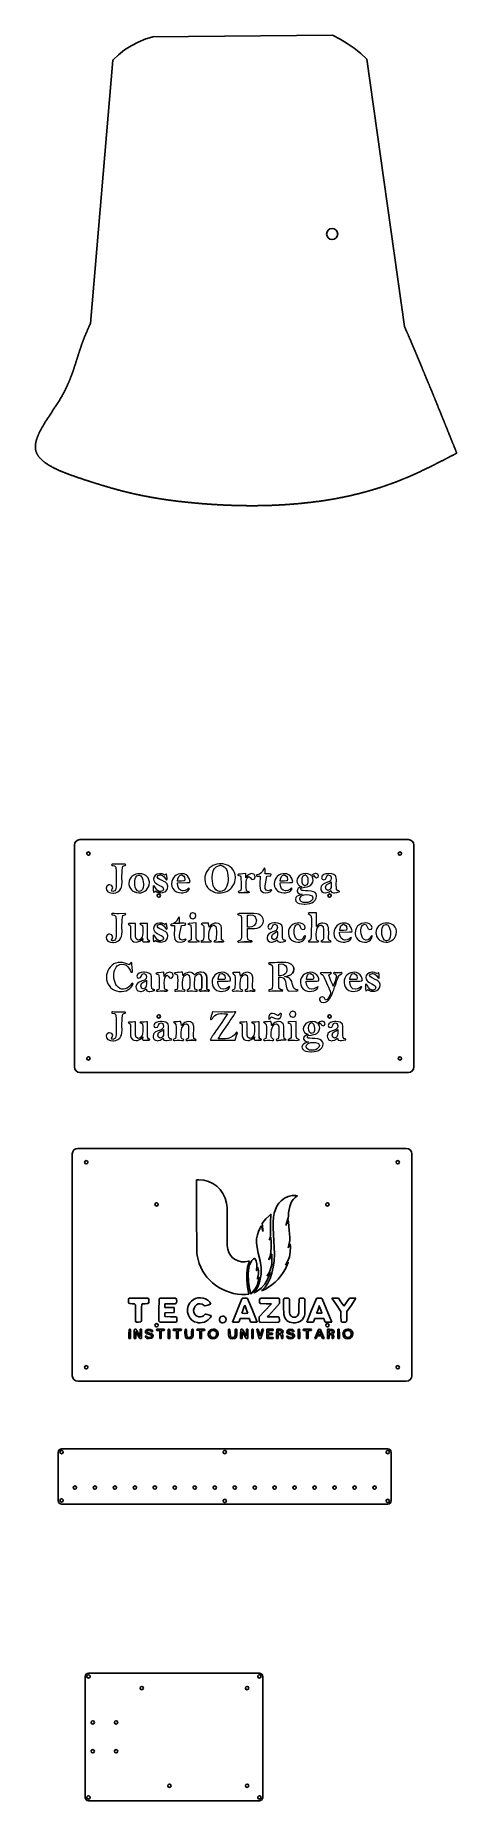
# Model space of a CAD drawing. Header units: millimetres. Extents: x 289 to 9778, y -894 to 6380.
# Drawn here: x 8751 to 9131, y -894 to 698 of the extents above; entities that cross this region are included whole.
import ezdxf

# ---------------------------------------------------------------- set-up
doc = ezdxf.new("R2010")
doc.units = ezdxf.units.MM
doc.layers.add('Layer 1', color=7, linetype='Continuous')
doc.layers.add('RANGO', color=6, linetype='Continuous')

msp = doc.modelspace()

# ---------------------------------------------------------------- linework, layer by layer
at = {"linetype": 'Continuous', "lineweight": 25}
for p, q in [((9087.5, -27.7), (8791.5, -27.7)), ((8786.5, -32.7), (8786.5, -232.7)), ((9092.5, -232.7), (9092.5, -32.7)), ((8791.5, -237.7), (9087.5, -237.7)), ((8784.6, -311.1), (8784.6, -511.1)), ((9085.6, -306.1), (8789.6, -306.1)), ((9090.6, -511.1), (9090.6, -311.1)), ((8789.6, -516.1), (9085.6, -516.1))]:
    msp.add_line(p, q, dxfattribs=at)
at = {"color": 7, "linetype": 'Continuous', "lineweight": 25}
for p, q in [((8772, -624), (8772, -580)), ((8775, -577), (9069, -577)), ((9072, -580), (9072, -624)), ((9069, -627), (8775, -627)), ((8953.2, -779.3), (8799.2, -779.3)), ((8796.2, -782.3), (8796.2, -891.3)), ((8956.2, -891.3), (8956.2, -782.3)), ((8799.2, -894.3), (8953.2, -894.3))]:
    msp.add_line(p, q, dxfattribs=at)
at = {"lineweight": 0}
for points in [[(8818.2, -68.6), (8817.6, -68.6), (8815.9, -69.5), (8815.7, -69.8), (8815.1, -71.6), (8815.4, -73.1), (8816.7, -74.7), (8818.9, -75.7), (8821, -76), (8821.7, -76), (8823.7, -75.6), (8825.6, -74.8), (8825.7, -74.7), (8827.4, -73.4), (8828.5, -71.9), (8829, -70.6), (8829.3, -68.7), (8829.5, -66.2), (8829.4, -62.3), (8829.4, -62), (8829.4, -60.1), (8829.5, -58), (8829.5, -55.9), (8829.5, -55.6), (8829.8, -53.1), (8830.2, -51.8), (8830.3, -51.7), (8832.1, -51), (8833, -50.5), (8832.1, -49.9), (8826.4, -50), (8824.6, -50), (8822.3, -49.9), (8820.9, -49.8), (8820, -50.4), (8820.8, -51), (8822.7, -51.3), (8823.7, -52.5), (8823.8, -52.8), (8823.9, -53.8), (8824, -55.2), (8824, -57.2), (8824, -59.6), (8824.1, -62.5), (8824.1, -65.9), (8824.1, -67.7), (8824, -70.2), (8823.7, -72), (8823.4, -73.1), (8822.9, -73.9), (8821.2, -74.6), (8820.3, -74.3), (8820, -73.7), (8820.4, -72.5), (8821, -71), (8820.2, -69.3), (8820.1, -69.2)], [(8849.2, -59.2), (8847.2, -58.6), (8845, -58.5), (8843.8, -58.5), (8841.8, -59), (8840, -59.7), (8838.4, -60.9), (8837.6, -61.7), (8836.5, -63.3), (8835.9, -65.2), (8835.7, -67.2), (8835.7, -68.2), (8836.1, -70.2), (8837, -71.9), (8838.2, -73.4), (8838.9, -73.9), (8842.5, -75.5), (8844.7, -75.7), (8846.3, -75.6), (8848.2, -75.1), (8849.9, -74.2), (8851.5, -72.9), (8852.2, -72.1), (8853.3, -70.4), (8853.9, -68.6), (8854.1, -66.6), (8854.1, -65.9), (8853.7, -64), (8852.9, -62.2), (8851.6, -60.8), (8850.8, -60.1)], [(8845, -74.5), (8844.9, -74.5), (8843.3, -73.9), (8842, -72.2), (8841.4, -70.7), (8841, -68.7), (8840.9, -66.5), (8841, -65.2), (8841.3, -63.1), (8841.9, -61.5), (8842.9, -60.3), (8845, -59.7), (8846.5, -60.4), (8847.7, -62.3), (8848.2, -63.9), (8848.6, -65.8), (8848.7, -68), (8848.7, -68.9), (8848.4, -71), (8847.8, -72.7), (8846.8, -73.9)], [(8884.4, -73.9), (8884, -73.9), (8882.2, -73.4), (8880.7, -72), (8879.6, -69.5), (8879.4, -67.4), (8879.4, -66.6), (8887.9, -66.4), (8888.4, -66.4), (8890.3, -66.3), (8890.7, -65.5), (8890.6, -64.6), (8890, -62.8), (8888.8, -60.9), (8888.6, -60.7), (8887.1, -59.5), (8885.3, -58.7), (8883.2, -58.5), (8882, -58.6), (8880, -59), (8878.3, -59.9), (8876.7, -61.1), (8875.9, -62.1), (8874.9, -63.8), (8874.3, -65.6), (8874.1, -67.7), (8874.1, -68), (8874.4, -69.9), (8875.2, -71.7), (8876.4, -73.4), (8877, -73.9), (8878.6, -74.9), (8880.5, -75.5), (8882.6, -75.7), (8884.2, -75.7), (8886.2, -75.2), (8887.4, -74.7), (8889, -73.5), (8890.2, -72), (8889.7, -71.5), (8889, -71.9), (8888.1, -72.7), (8886.2, -73.6)], [(8882.9, -65.2), (8882.1, -65.2), (8879.5, -65.2), (8879.8, -63), (8880.5, -61.1), (8881.6, -60), (8882.9, -59.6), (8885.1, -60.8), (8885.6, -61.7), (8886.1, -63.6), (8885.6, -64.9), (8885.2, -65)], [(8924.2, -50.7), (8922.4, -50.1), (8920.3, -49.7), (8918.2, -49.6), (8917.1, -49.6), (8915, -49.9), (8913.1, -50.4), (8911.3, -51.2), (8909.7, -52.2), (8908.1, -53.5), (8907.6, -54), (8906.4, -55.6), (8905.4, -57.3), (8904.6, -59.1), (8904.2, -61), (8904.1, -63.1), (8904.1, -63.6), (8904.3, -65.7), (8904.8, -67.7), (8905.6, -69.4), (8906.6, -71), (8908, -72.4), (8908.1, -72.5), (8909.7, -73.7), (8913.3, -75.3), (8915.3, -75.7), (8917.4, -75.8), (8918.7, -75.8), (8920.7, -75.5), (8922.6, -74.9), (8924.4, -74.1), (8926, -73), (8927.6, -71.7), (8928.1, -71.1), (8929.4, -69.5), (8930.4, -67.7), (8931.1, -65.9), (8931.5, -64.1), (8931.7, -62.1), (8931.6, -61.3), (8931.4, -59.4), (8930.8, -57.5), (8929.9, -55.6), (8929.6, -55.2), (8928.3, -53.6), (8926.8, -52.2), (8925.1, -51.1)], [(8917.9, -74.4), (8917.5, -74.4), (8915.6, -74), (8914, -73), (8912.7, -71.3), (8912.3, -70.7), (8911.6, -69.1), (8911.2, -67.2), (8910.9, -65.1), (8910.8, -62.7), (8910.8, -61.3), (8911, -59.1), (8911.4, -57.1), (8912, -55.3), (8912.8, -53.9), (8912.9, -53.7), (8914.4, -52.2), (8917.9, -50.9), (8918.1, -50.9), (8920, -51.3), (8921.6, -52.3), (8923, -53.9), (8923.5, -54.6), (8924.1, -56.2), (8924.6, -58.1), (8924.9, -60.2), (8925, -62.7), (8925, -64.4), (8924.8, -66.6), (8924.3, -68.6), (8923.7, -70.3), (8922.9, -71.6), (8921.4, -73.2), (8919.7, -74.1)], [(8964, -72.9), (8963.6, -73), (8962.8, -73.4), (8961.1, -73.9), (8959.3, -73.4), (8958.5, -71.9), (8958.4, -71.5), (8958.3, -69.3), (8960, -60.7), (8962.5, -60.5), (8963.5, -60.4), (8964, -58.9), (8962.2, -58.7), (8960.2, -58.7), (8958.5, -58.7), (8958.5, -54.3), (8957.9, -53.3), (8957.5, -53.5), (8956.9, -54.7), (8956.9, -54.8), (8955.8, -56.7), (8954.5, -58), (8953.2, -58.8), (8951.2, -59.5), (8950.3, -60.1), (8951.1, -60.7), (8951.6, -60.7), (8953.8, -60.8), (8953.8, -61.3), (8953.8, -63.3), (8953.7, -65.3), (8953.7, -67.4), (8953.7, -69.4), (8953.8, -71.4), (8954.3, -73.3), (8955.1, -74.5), (8955.3, -74.6), (8956.9, -75.5), (8959.1, -75.7), (8961, -75.5), (8962.8, -74.8), (8963.2, -74.5), (8964.4, -73.2)], [(8977, -73.9), (8976.7, -73.9), (8974.8, -73.4), (8973.3, -72), (8972.2, -69.5), (8972, -67.4), (8972, -66.6), (8980.5, -66.4), (8981.1, -66.4), (8982.9, -66.3), (8983.3, -65.5), (8983.2, -64.6), (8982.6, -62.8), (8981.4, -60.9), (8981.2, -60.7), (8979.8, -59.5), (8978, -58.7), (8975.8, -58.5), (8974.6, -58.6), (8972.6, -59), (8970.9, -59.9), (8969.3, -61.1), (8968.5, -62.1), (8967.5, -63.8), (8966.9, -65.6), (8966.7, -67.7), (8966.7, -68), (8967, -69.9), (8967.8, -71.7), (8969, -73.4), (8969.6, -73.9), (8971.2, -74.9), (8973.1, -75.5), (8975.3, -75.7), (8976.8, -75.7), (8978.8, -75.2), (8980.1, -74.7), (8981.7, -73.5), (8982.9, -72), (8982.4, -71.5), (8981.7, -71.9), (8980.7, -72.7), (8978.9, -73.6)], [(8975.5, -65.2), (8974.8, -65.2), (8972.1, -65.2), (8972.4, -63), (8973.1, -61.1), (8974.2, -60), (8975.6, -59.6), (8977.8, -60.8), (8978.3, -61.7), (8978.7, -63.6), (8978.2, -64.9), (8977.8, -65)], [(8994.8, -58.4), (8992.8, -58.6), (8990.9, -59.2), (8989.2, -60.3), (8987.3, -63.1), (8987, -65), (8987.2, -66.5), (8988.1, -68.2), (8989.5, -69.3), (8991.5, -70.2), (8989.9, -70.7), (8988.2, -71.6), (8987.8, -72.1), (8987.2, -73.9), (8987.2, -74.5), (8988.3, -76), (8989.5, -76.6), (8991.8, -77), (8990.8, -77.2), (8988.8, -78), (8987.2, -78.8), (8986.2, -80), (8985.7, -81.8), (8986.1, -83.1), (8987.6, -84.6), (8987.7, -84.6), (8989.2, -85.3), (8991.2, -85.6), (8993.7, -85.8), (8994.3, -85.8), (8996.7, -85.6), (8998.8, -85.2), (9000.5, -84.6), (9002, -83.8), (9002.1, -83.7), (9003.5, -82.2), (9004.4, -80.5), (9004.7, -78.7), (9004.7, -78.2), (9004.3, -76.7), (9003.4, -75.5), (9001.9, -74.7), (8999.9, -74.1), (8997.3, -73.9), (8994.8, -73.8), (8992.7, -73.7), (8991.5, -73.5), (8990.4, -72.5), (8990.9, -71.4), (8991.5, -71.1), (8993.8, -70.6), (8994.1, -70.6), (8996.4, -70.3), (8998.1, -69.8), (8999.2, -69.1), (9000.6, -67.6), (9001.4, -66.2), (9001.7, -64.3), (9001.5, -62.8), (9000.7, -61), (9002.2, -60.1), (9002.9, -60.9), (9003.1, -61.3), (9004.7, -62.2), (9006.1, -61.6), (9006.6, -60.3), (9005.9, -58.8), (9005.9, -58.8), (9004, -58.2), (9003.6, -58.2), (9001.9, -58.8), (9000, -60.2), (8999.5, -59.8), (8997.7, -58.8), (8997, -58.6)], [(8994.4, -59.5), (8994.8, -59.5), (8996.3, -60.9), (8996.8, -62.5), (8997, -64.8), (8996.9, -66.6), (8996.4, -68.2), (8996.2, -68.6), (8994, -69.4), (8992.5, -68.1), (8991.9, -66.4), (8991.7, -64.2), (8991.8, -62.5), (8992.5, -60.8), (8992.7, -60.3)], [(9023.8, -74), (9022.8, -73), (9022.6, -71.1), (9022.5, -68.4), (9022.6, -63.8), (9022.5, -62.6), (9022.1, -60.8), (9021.9, -60.4), (9020.2, -59.1), (9018.4, -58.6), (9016.2, -58.4), (9015.2, -58.5), (9013.1, -58.7), (9011.3, -59.3), (9009.8, -60.4), (9009.2, -62.1), (9009.8, -63.4), (9011.2, -63.9), (9012.7, -63.4), (9013.6, -61.7), (9014.2, -60.1), (9015.6, -59.6), (9017.4, -60.4), (9017.5, -60.5), (9018, -62.4), (9017.6, -64.3), (9016.5, -65.4), (9016.2, -65.6), (9014, -66.4), (9012.4, -67), (9010.8, -67.8), (9010.6, -67.9), (9009.2, -69.4), (9009, -69.8), (9008.6, -71.7), (9008.7, -72.9), (9009.6, -74.6), (9010.7, -75.4), (9012.7, -75.8), (9013.2, -75.8), (9015.2, -75.2), (9016, -74.8), (9017.7, -73.5), (9018.3, -75.2), (9020.1, -75.7), (9021, -75.7), (9023.1, -75.4), (9023.1, -75.4), (9025.1, -74.9), (9025.5, -74.4), (9024.7, -74), (9024.1, -74)], [(8995.9, -77.3), (8998.1, -77.5), (8999.9, -78), (9000.7, -78.5), (9001.4, -80.1), (9001, -81.7), (8999.5, -83.2), (8998.7, -83.7), (8996.8, -84.3), (8992.6, -84.3), (8990.9, -83.6), (8990.3, -83), (8989.6, -81.3), (8989.9, -79.9), (8991.3, -78.4), (8991.8, -78.1), (8993.7, -77.5)], [(9017.9, -65.8), (9018, -67.1), (9018, -68.8), (9017.8, -71), (9017, -72.5), (9016.7, -72.8), (9014.9, -73.5), (9013.5, -72.8), (9013.4, -72.7), (9012.9, -70.7), (9013.5, -68.8), (9013.8, -68.5), (9015.7, -67.3), (9016.4, -66.9)], [(8818.2, -113.1), (8817.6, -113.1), (8815.9, -114), (8815.7, -114.2), (8815.1, -116.1), (8815.4, -117.6), (8816.7, -119.2), (8818.9, -120.2), (8821, -120.5), (8821.7, -120.4), (8823.7, -120.1), (8825.6, -119.3), (8825.7, -119.2), (8827.4, -117.9), (8828.5, -116.4), (8829, -115.1), (8829.3, -113.2), (8829.5, -110.7), (8829.4, -106.7), (8829.4, -106.5), (8829.4, -104.5), (8829.5, -102.5), (8829.5, -100.4), (8829.5, -100.1), (8829.8, -97.6), (8830.2, -96.3), (8830.3, -96.2), (8832.1, -95.5), (8833, -94.9), (8832.1, -94.4), (8826.4, -94.5), (8824.6, -94.5), (8822.3, -94.4), (8820.9, -94.4), (8820, -94.9), (8820.8, -95.5), (8822.7, -95.8), (8823.7, -97), (8823.8, -97.3), (8823.9, -98.3), (8824, -99.7), (8824, -101.7), (8824, -104.1), (8824.1, -107), (8824.1, -110.4), (8824.1, -112.2), (8824, -114.7), (8823.7, -116.5), (8823.4, -117.6), (8822.9, -118.4), (8821.2, -119.1), (8820.3, -118.9), (8820, -118.1), (8820.4, -117.1), (8821, -115.4), (8820.2, -113.8), (8820.1, -113.7)], [(8893.2, -93.6), (8893, -93.6), (8891.2, -94.4), (8891.1, -94.6), (8890.4, -96.4), (8890.4, -96.6), (8891.2, -98.4), (8891.4, -98.5), (8893.2, -99.2), (8893.5, -99.2), (8895.2, -98.4), (8895.4, -98.2), (8896.1, -96.4), (8896, -96.2), (8895.2, -94.4), (8895.1, -94.3)], [(9008.7, -104.8), (9009.3, -104.9), (9010.6, -106.1), (9011, -109.3), (9011, -112), (9011, -114.6), (9010.9, -116.7), (9010.7, -117.8), (9009.6, -118.9), (9008.7, -119.5), (9009.5, -120), (9010.9, -120), (9012.5, -119.8), (9014.9, -119.9), (9016.6, -120), (9017.2, -120), (9017.8, -119.5), (9017.2, -118.9), (9016.2, -118.6), (9015.6, -116.8), (9015.7, -110.8), (9015.6, -109.3), (9015.4, -107.1), (9015, -105.7), (9014.5, -104.9), (9013.1, -103.6), (9012.5, -103.3), (9010.5, -103), (9009.2, -103.1), (9007.3, -103.7), (9006.2, -104.5), (9004.8, -106.1), (9004.7, -104.7), (9004.7, -102), (9004.7, -96.9), (9004.7, -95.7), (9004.8, -93.6), (9004.2, -93.6), (9002, -93.7), (9000, -93.7), (8998.1, -93.7), (8997.2, -94.2), (8998.2, -94.9), (8999.6, -96.1), (9000, -97.2), (9000.1, -99.7), (9000.1, -101.2), (9000.1, -103.7), (9000.1, -106), (9000, -108.1), (9000, -109.9), (9000, -111.6), (8999.9, -113), (8999.9, -114.7), (8999.7, -117), (8999.4, -118.1), (8998, -118.9), (8997.2, -119.5), (8997.8, -120), (8999.5, -120), (9000.3, -119.9), (9002.4, -119.8), (9004.2, -119.9), (9006, -120), (9006.8, -119.5), (9006.1, -118.9), (9005.1, -118.5), (9004.7, -117.1), (9004.6, -116.4), (9004.5, -114.3), (9004.5, -113.1), (9004.6, -111), (9004.9, -109.2), (9005.3, -107.5), (9006.4, -106), (9006.9, -105.5)], [(8886.9, -117.4), (8886.5, -117.5), (8885.6, -117.9), (8883.9, -118.4), (8882.2, -117.9), (8881.3, -116.4), (8881.2, -116), (8881.1, -113.8), (8882.9, -105.2), (8885.4, -105), (8886.3, -104.9), (8886.9, -103.4), (8885, -103.2), (8883.1, -103.2), (8881.3, -103.2), (8876, -103.3), (8874.1, -104), (8873.2, -104.6), (8874, -105.2), (8874.4, -105.2), (8876.7, -105.3), (8876.7, -105.7), (8876.6, -107.8), (8876.6, -109.8), (8876.5, -111.8), (8876.5, -113.9), (8876.6, -115.8), (8877.1, -117.8), (8878, -119), (8878.1, -119.1), (8879.8, -119.9), (8881.9, -120.2), (8883.9, -120), (8885.7, -119.3), (8886, -119), (8887.2, -117.7)], [(8880.8, -97.8), (8880.4, -98), (8879.8, -99.2), (8879.7, -99.3), (8878.6, -101.2), (8877.3, -102.5), (8876, -103.3), (8881.3, -103.2), (8881.3, -98.7)], [(8892.7, -119.8), (8892.8, -119.8), (8894.9, -119.9), (8897, -120), (8899.3, -119.5), (8898.2, -118.9), (8896.8, -118.3), (8896.3, -116.7), (8896.4, -112.5), (8896.4, -110.5), (8896.4, -108), (8896.4, -106), (8896.4, -104.2), (8896.3, -102.9), (8890.2, -103.3), (8889.8, -103.3), (8888.8, -103.9), (8889.8, -104.4), (8891.3, -105), (8891.5, -105.6), (8891.7, -108.2), (8891.7, -108.3), (8891.8, -110.3), (8891.8, -112.3), (8891.8, -114.4), (8891.8, -116.3), (8891.7, -117.9), (8891.6, -118.1), (8890, -118.9), (8888.8, -119.5), (8889.7, -120), (8890.6, -120), (8890.6, -119.9)], [(8945.5, -95.6), (8947.3, -95.8), (8949, -96.8), (8949.1, -96.8), (8950.5, -100.4), (8950.4, -101.2), (8950, -103.1), (8948.9, -104.8), (8948.1, -105.6), (8946.4, -106.4), (8944.2, -106.7), (8942.5, -106.6), (8942.5, -95.9), (8943.7, -95.7)], [(8975.3, -118.5), (8974.3, -117.5), (8974.1, -115.6), (8974, -112.9), (8974.1, -108.3), (8974, -107.1), (8973.6, -105.3), (8973.4, -104.9), (8971.7, -103.6), (8969.9, -103.1), (8967.7, -102.9), (8966.7, -102.9), (8964.6, -103.2), (8962.8, -103.8), (8961.3, -104.9), (8960.7, -106.6), (8961.3, -107.9), (8962.7, -108.4), (8964.2, -107.9), (8965.1, -106.2), (8965.7, -104.6), (8967.1, -104.1), (8968.9, -104.9), (8969, -105), (8969.5, -106.9), (8969.1, -108.8), (8968, -109.9), (8967.7, -110.1), (8965.5, -110.9), (8963.9, -111.5), (8962.3, -112.3), (8962.1, -112.4), (8960.7, -113.9), (8960.5, -114.2), (8960.1, -116.2), (8960.2, -117.4), (8961.1, -119.1), (8962.2, -119.9), (8964.2, -120.3), (8964.7, -120.3), (8966.7, -119.7), (8967.5, -119.3), (8969.2, -118), (8969.8, -119.7), (8971.6, -120.2), (8972.5, -120.2), (8974.6, -119.9), (8974.7, -119.9), (8976.6, -119.4), (8977, -118.9), (8976.2, -118.5), (8975.6, -118.5)], [(8969.4, -110.3), (8969.5, -111.6), (8969.5, -113.3), (8969.3, -115.5), (8968.5, -116.9), (8968.2, -117.3), (8966.4, -118), (8965, -117.3), (8964.9, -117.2), (8964.4, -115.1), (8965, -113.3), (8965.3, -113), (8967.2, -111.8), (8968, -111.3)], [(8989.4, -118.4), (8989.1, -118.4), (8987.3, -117.8), (8985.9, -116.2), (8984.7, -112.7), (8984.6, -110.4), (8984.6, -109.4), (8984.9, -107.3), (8985.4, -105.7), (8986.1, -104.8), (8987.8, -104.1), (8989.2, -104.7), (8989.3, -104.7), (8990.1, -106.5), (8991, -108.3), (8992.5, -108.9), (8994, -108.4), (8994.6, -106.9), (8994.2, -105.5), (8992.7, -104.1), (8992.2, -103.8), (8990.3, -103.1), (8988.2, -102.9), (8987.2, -103), (8985.2, -103.4), (8983.4, -104.2), (8981.9, -105.5), (8981.3, -106.2), (8980.2, -107.8), (8979.6, -109.7), (8979.4, -111.7), (8979.4, -112.5), (8979.8, -114.5), (8980.5, -116.3), (8981.7, -117.8), (8982.3, -118.3), (8983.9, -119.4), (8985.8, -120), (8987.9, -120.2), (8989.8, -120.1), (8991.7, -119.4), (8993.1, -118.3), (8993.2, -118.2), (8994.4, -116.4), (8994.8, -114.7), (8994.3, -114.1), (8993.4, -115.1), (8992.5, -116.8), (8991.2, -118)], [(9030.6, -118.4), (9030.2, -118.4), (9028.3, -117.8), (9026.9, -116.5), (9025.8, -114), (9025.5, -111.9), (9025.5, -111.1), (9034.1, -110.9), (9034.6, -110.9), (9036.5, -110.8), (9036.8, -110), (9036.7, -109.1), (9036.1, -107.3), (9034.9, -105.4), (9034.7, -105.2), (9033.3, -104), (9031.5, -103.2), (9029.4, -103), (9028.1, -103), (9026.2, -103.5), (9024.5, -104.3), (9022.9, -105.6), (9022.1, -106.6), (9021.1, -108.3), (9020.5, -110.1), (9020.3, -112.2), (9020.3, -112.4), (9020.6, -114.4), (9021.3, -116.2), (9022.6, -117.8), (9023.1, -118.4), (9024.8, -119.4), (9026.6, -120), (9028.8, -120.2), (9030.3, -120.1), (9032.3, -119.7), (9033.6, -119.2), (9035.2, -118), (9036.4, -116.5), (9035.9, -116), (9035.2, -116.4), (9034.2, -117.2), (9032.4, -118.1)], [(9029, -109.7), (9028.3, -109.7), (9025.6, -109.6), (9026, -107.5), (9026.7, -105.6), (9027.7, -104.5), (9029.1, -104.1), (9031.3, -105.3), (9031.8, -106.2), (9032.2, -108.1), (9031.7, -109.4), (9031.4, -109.5)], [(9049.6, -118.4), (9049.3, -118.4), (9047.6, -117.8), (9046.1, -116.2), (9045, -112.7), (9044.8, -110.4), (9044.8, -109.4), (9045.1, -107.3), (9045.6, -105.7), (9046.3, -104.8), (9048.1, -104.1), (9049.5, -104.7), (9049.5, -104.7), (9050.3, -106.5), (9051.3, -108.3), (9052.8, -108.9), (9054.2, -108.4), (9054.8, -106.9), (9054.4, -105.5), (9052.9, -104.1), (9052.4, -103.8), (9050.6, -103.1), (9048.5, -102.9), (9047.4, -103), (9045.4, -103.4), (9043.7, -104.2), (9042.1, -105.5), (9041.5, -106.2), (9040.4, -107.8), (9039.8, -109.7), (9039.6, -111.7), (9039.6, -112.5), (9040, -114.5), (9040.7, -116.3), (9041.9, -117.8), (9042.5, -118.3), (9044.1, -119.4), (9046, -120), (9048.1, -120.2), (9050, -120.1), (9051.9, -119.4), (9053.3, -118.3), (9053.4, -118.2), (9054.6, -116.4), (9055, -114.7), (9054.5, -114.1), (9053.6, -115.1), (9052.7, -116.8), (9051.4, -118)], [(9071.8, -103.7), (9069.9, -103.2), (9067.7, -103), (9066.5, -103), (9064.5, -103.4), (9062.7, -104.2), (9061.1, -105.4), (9060.2, -106.2), (9059.2, -107.8), (9058.6, -109.6), (9058.3, -111.7), (9058.4, -112.7), (9058.8, -114.7), (9059.6, -116.4), (9060.9, -117.9), (9061.6, -118.4), (9065.2, -120), (9067.3, -120.2), (9068.9, -120.1), (9070.9, -119.6), (9072.6, -118.7), (9074.1, -117.4), (9074.9, -116.6), (9075.9, -114.9), (9076.6, -113.1), (9076.8, -111.1), (9076.8, -110.4), (9076.4, -108.5), (9075.6, -106.7), (9074.3, -105.2), (9073.5, -104.6)], [(9067.7, -119), (9067.6, -119), (9065.9, -118.4), (9064.7, -116.7), (9064.1, -115.2), (9063.7, -113.2), (9063.6, -110.9), (9063.6, -109.6), (9063.9, -107.6), (9064.5, -106), (9065.5, -104.8), (9067.6, -104.2), (9069.2, -104.9), (9070.3, -106.7), (9070.9, -108.4), (9071.3, -110.3), (9071.4, -112.5), (9071.4, -113.4), (9071.1, -115.5), (9070.5, -117.2), (9069.5, -118.4)], [(8829.4, -139.9), (8829.4, -139.9), (8831.4, -140.2), (8833.1, -141), (8834.6, -142.4), (8835.6, -143.6), (8836.7, -145.3), (8837.5, -146.9), (8838.2, -147.6), (8838.8, -146.8), (8838.8, -146), (8838.4, -140), (8838.2, -138.8), (8837.7, -138.6), (8836.8, -139.4), (8835.9, -140.5), (8835.9, -140.5), (8833.9, -139.6), (8830, -138.5), (8828.1, -138.4), (8827.8, -138.4), (8825.8, -138.6), (8823.8, -139.1), (8822.1, -139.8), (8820.5, -140.9), (8819, -142.4), (8818.7, -142.6), (8817.5, -144.2), (8816.6, -146), (8815.9, -147.8), (8815.5, -149.7), (8815.4, -151.8), (8815.4, -151.9), (8815.5, -154), (8816, -156), (8816.7, -157.8), (8817.7, -159.4), (8818.9, -161), (8819.4, -161.4), (8820.9, -162.6), (8822.6, -163.5), (8824.4, -164.2), (8826.5, -164.6), (8828.7, -164.7), (8829, -164.7), (8831.1, -164.5), (8833.1, -164), (8834.8, -163.1), (8836.4, -161.9), (8837.6, -160.8), (8839, -159.1), (8839.5, -157.9), (8838.9, -157.3), (8838.1, -157.9), (8837.2, -159), (8835.7, -160.6), (8834.1, -161.7), (8832.4, -162.4), (8830.7, -162.6), (8829.4, -162.5), (8827.6, -161.9), (8826, -160.9), (8824.5, -159.3), (8823.8, -158.4), (8823.1, -156.7), (8822.5, -154.8), (8822.1, -152.8), (8822, -150.5), (8822.1, -148.7), (8822.4, -146.7), (8822.9, -144.9), (8823.1, -144.5), (8824.1, -142.7), (8825.4, -141.2), (8825.6, -141.1), (8827.3, -140.2)], [(8849.1, -148.5), (8850.8, -149.2), (8850.9, -149.3), (8851.5, -151.2), (8851.1, -153.1), (8850, -154.2), (8849.6, -154.4), (8847.5, -155.2), (8844.3, -156.6), (8844, -156.7), (8842.7, -158.2), (8842.4, -158.6), (8842, -160.6), (8842.1, -161.7), (8843.1, -163.4), (8844.1, -164.2), (8846.2, -164.6), (8846.7, -164.6), (8848.7, -164), (8849.4, -163.6), (8851.1, -162.3), (8851.7, -164.1), (8853.6, -164.6), (8854.5, -164.6), (8856.6, -164.3), (8856.6, -164.3), (8858.6, -163.7), (8858.9, -163.3), (8857.3, -162.9), (8856.3, -161.9), (8856.2, -161.6), (8856, -159.9), (8856, -157.2), (8856, -152.7), (8856, -151.4), (8855.6, -149.7), (8855.3, -149.2), (8853.6, -148), (8851.9, -147.4), (8849.7, -147.2), (8848.7, -147.3), (8846.6, -147.5), (8844.8, -148.2), (8843.3, -149.2), (8842.7, -150.9), (8843.3, -152.3), (8844.7, -152.7), (8846.2, -152.2), (8847, -150.5), (8847.7, -148.9)], [(8851.4, -154.6), (8851.4, -155.9), (8851.5, -157.6), (8851.3, -159.8), (8850.5, -161.3), (8850.1, -161.6), (8848.4, -162.3), (8847, -161.6), (8846.9, -161.5), (8846.4, -159.5), (8846.9, -157.6), (8847.2, -157.3), (8849.1, -156.1), (8849.9, -155.7)], [(8920.8, -162.7), (8920.5, -162.7), (8918.7, -162.2), (8917.2, -160.8), (8916, -158.3), (8915.8, -156.2), (8915.9, -155.4), (8924.3, -155.3), (8924.9, -155.3), (8926.8, -155.1), (8927.1, -154.3), (8927.1, -153.4), (8926.5, -151.6), (8925.2, -149.7), (8925, -149.5), (8923.6, -148.3), (8921.8, -147.6), (8919.7, -147.3), (8918.5, -147.4), (8916.5, -147.8), (8914.7, -148.7), (8913.2, -150), (8912.4, -150.9), (8911.4, -152.6), (8910.8, -154.5), (8910.6, -156.5), (8910.6, -156.8), (8910.9, -158.8), (8911.6, -160.6), (8912.9, -162.2), (8913.5, -162.7), (8915, -163.7), (8916.9, -164.4), (8919.1, -164.6), (8920.7, -164.5), (8922.7, -164), (8923.9, -163.5), (8925.5, -162.4), (8926.7, -160.8), (8926.2, -160.3), (8925.5, -160.7), (8924.5, -161.5), (8922.7, -162.4)], [(8919.3, -154), (8918.6, -154), (8916, -154), (8916.3, -151.8), (8917, -150), (8918, -148.8), (8919.4, -148.5), (8921.6, -149.7), (8922.1, -150.5), (8922.5, -152.5), (8922, -153.7), (8921.7, -153.8)], [(9000.5, -162.7), (9000.1, -162.7), (8998.3, -162.2), (8996.8, -160.8), (8995.7, -158.3), (8995.5, -156.2), (8995.5, -155.4), (9004, -155.3), (9004.6, -155.3), (9006.4, -155.1), (9006.8, -154.3), (9006.7, -153.4), (9006.1, -151.6), (9004.9, -149.7), (9004.7, -149.5), (9003.3, -148.3), (9001.5, -147.6), (8999.3, -147.3), (8998.1, -147.4), (8996.2, -147.8), (8994.4, -148.7), (8992.8, -150), (8992, -150.9), (8991, -152.6), (8990.4, -154.5), (8990.2, -156.5), (8990.2, -156.8), (8990.5, -158.8), (8991.3, -160.6), (8992.5, -162.2), (8993.1, -162.7), (8994.7, -163.7), (8996.6, -164.4), (8998.8, -164.6), (9000.3, -164.5), (9002.3, -164), (9003.5, -163.5), (9005.2, -162.4), (9006.3, -160.8), (9005.8, -160.3), (9005.2, -160.7), (9004.1, -161.5), (9002.3, -162.4)], [(8999, -154), (8998.3, -154), (8995.6, -154), (8995.9, -151.8), (8996.6, -150), (8997.6, -148.8), (8999.1, -148.5), (9001.3, -149.7), (9001.8, -150.5), (9002.2, -152.5), (9001.7, -153.7), (9001.3, -153.8)], [(9027.9, -148.1), (9027, -147.5), (9025.9, -147.7), (9024, -147.8), (9021.9, -147.7), (9020.8, -147.6), (9020, -148.1), (9020.8, -148.7), (9021.9, -149), (9022.6, -151.2), (9022.2, -153), (9021.4, -155.5), (9019.8, -159.9), (9019.3, -158.8), (9018.4, -156.8), (9017.6, -155), (9017, -153.3), (9016.3, -151.5), (9015.9, -150.1), (9016.3, -149.3), (9017.3, -148.8), (9018.2, -148.1), (9017.4, -147.6), (9016.6, -147.7), (9015, -147.8), (9012.8, -147.8), (9012.7, -147.8), (9010.7, -147.7), (9009.1, -147.6), (9008.1, -148.2), (9008.9, -148.7), (9010.2, -149.5), (9010.7, -150.3), (9011.6, -152.1), (9012.8, -154.8), (9013.8, -157), (9014.7, -159), (9015.5, -160.7), (9016.1, -162.3), (9017, -164.5), (9017.3, -165.8), (9017.3, -166), (9016.9, -167.6), (9015.8, -169.8), (9015.7, -170), (9014.3, -171.9), (9012.9, -172.5), (9012.2, -171.4), (9011.5, -170), (9009.9, -169.4), (9008.1, -170.1), (9007.5, -171.7), (9007.5, -172.1), (9008.4, -173.8), (9009, -174.2), (9011.1, -174.6), (9012.8, -174.3), (9014.6, -173.4), (9015.3, -172.8), (9016.5, -171.4), (9017.6, -169.3), (9018.1, -168.3), (9018.7, -166.9), (9019.4, -165.1), (9020.2, -163.1), (9021, -160.7), (9022, -158), (9022.1, -157.7), (9023.1, -154.9), (9024, -152.7), (9024.6, -151.2), (9025, -150.2), (9025.6, -149.6), (9027.3, -148.6)], [(9039.8, -162.7), (9039.5, -162.7), (9037.6, -162.2), (9036.1, -160.8), (9035, -158.3), (9034.8, -156.2), (9034.8, -155.4), (9043.3, -155.3), (9043.8, -155.3), (9045.7, -155.1), (9046.1, -154.3), (9046, -153.4), (9045.4, -151.6), (9044.2, -149.7), (9044, -149.5), (9042.5, -148.3), (9040.7, -147.6), (9038.6, -147.3), (9037.4, -147.4), (9035.4, -147.8), (9033.7, -148.7), (9032.1, -150), (9031.3, -150.9), (9030.3, -152.6), (9029.7, -154.5), (9029.5, -156.5), (9029.5, -156.8), (9029.8, -158.8), (9030.6, -160.6), (9031.8, -162.2), (9032.4, -162.7), (9034, -163.7), (9035.9, -164.4), (9038.1, -164.6), (9039.6, -164.5), (9041.6, -164), (9042.8, -163.5), (9044.5, -162.4), (9045.6, -160.8), (9045.2, -160.3), (9044.5, -160.7), (9043.5, -161.5), (9041.6, -162.4)], [(9038.3, -154), (9037.5, -154), (9034.9, -154), (9035.2, -151.8), (9035.9, -150), (9037, -148.8), (9038.4, -148.5), (9040.5, -149.7), (9041.1, -150.5), (9041.5, -152.5), (9041, -153.7), (9040.6, -153.8)], [(8858.1, -162.8), (8857.6, -162.9), (8857.3, -162.9), (8858.9, -163.3)], [(8818.2, -201.9), (8817.6, -201.9), (8815.9, -202.8), (8815.7, -203), (8815.1, -204.8), (8815.4, -206.4), (8816.7, -207.9), (8818.9, -209), (8821, -209.3), (8821.7, -209.2), (8823.7, -208.9), (8825.6, -208.1), (8825.7, -208), (8827.4, -206.7), (8828.5, -205.1), (8829, -203.9), (8829.3, -201.9), (8829.5, -199.5), (8829.4, -195.5), (8829.4, -195.3), (8829.4, -193.3), (8829.5, -191.3), (8829.5, -189.2), (8829.5, -188.9), (8829.8, -186.4), (8830.2, -185.1), (8830.3, -185), (8832.1, -184.3), (8833, -183.7), (8832.1, -183.2), (8826.4, -183.3), (8824.6, -183.3), (8822.3, -183.2), (8820.9, -183.1), (8820, -183.7), (8820.8, -184.3), (8822.7, -184.6), (8823.7, -185.8), (8823.8, -186.1), (8823.9, -187.1), (8824, -188.5), (8824, -190.4), (8824, -192.9), (8824.1, -195.8), (8824.1, -199.2), (8824.1, -201), (8824, -203.4), (8823.7, -205.3), (8823.4, -206.4), (8822.9, -207.2), (8821.2, -207.9), (8820.3, -207.6), (8820, -206.9), (8820.4, -205.8), (8821, -204.2), (8820.2, -202.6), (8820.1, -202.5)], [(8918.5, -184.6), (8919.8, -184.6), (8921.9, -184.7), (8924.5, -184.8), (8922.7, -187.4), (8920.9, -190.1), (8919.3, -192.5), (8917.8, -194.7), (8916.4, -196.7), (8915.2, -198.5), (8914.1, -200.1), (8913.2, -201.5), (8911.7, -203.7), (8911.2, -204.5), (8910.8, -205.1), (8909.5, -207.3), (8908.9, -208.4), (8909.6, -208.6), (8931.5, -208.6), (8931.5, -208.6), (8932.1, -206.4), (8932.6, -204.5), (8933.2, -202.7), (8933.4, -202), (8932.9, -201.4), (8932, -202), (8932, -202.1), (8930.8, -203.6), (8929.2, -205.1), (8929.2, -205.1), (8927.3, -206.3), (8925.6, -206.9), (8924.8, -207.1), (8922.8, -207.3), (8920.3, -207.3), (8916.1, -207.3), (8916.7, -206.4), (8918, -204.4), (8919.2, -202.5), (8920.4, -200.7), (8921.5, -199), (8922.6, -197.3), (8923.7, -195.8), (8924.7, -194.3), (8925.7, -192.9), (8927, -190.9), (8928.8, -188.3), (8930.2, -186.2), (8931.2, -184.6), (8931.8, -183.7), (8932, -183.3), (8931.7, -182.9), (8931.6, -182.9), (8930.7, -183.1), (8929.3, -183.2), (8927.2, -183.3), (8924.6, -183.3), (8921.4, -183.3), (8911.1, -183.1), (8910.4, -185.2), (8909.9, -186.6), (8909.7, -187.3), (8909.3, -189), (8909.2, -189.5), (8909.8, -190.1), (8910.9, -189), (8911.7, -187.8), (8913.1, -186.4), (8914.6, -185.4), (8916.4, -184.8)], [(8965.1, -184.4), (8963.8, -184.6), (8962.3, -185.8), (8961.6, -187.1), (8961.8, -189.5), (8962.7, -189.4), (8962.9, -189.2), (8963, -188.7), (8964.3, -187.6), (8964.7, -187.7), (8966.8, -188.6), (8967.7, -189), (8969.5, -189.4), (8970.8, -189.2), (8972.2, -188), (8972.8, -186.8), (8973.1, -184.8), (8972.5, -184.4), (8971.7, -184.5), (8971.6, -184.8), (8971.5, -185.3), (8970.2, -186.3), (8970, -186.3), (8968, -185.4), (8966.9, -184.9)], [(8983.4, -182.4), (8983.1, -182.4), (8981.4, -183.2), (8981.2, -183.3), (8980.5, -185.2), (8980.5, -185.4), (8981.4, -187.1), (8981.5, -187.2), (8983.4, -187.9), (8983.6, -187.9), (8985.4, -187.1), (8985.5, -187), (8986.2, -185.2), (8986.2, -184.9), (8985.4, -183.2), (8985.2, -183.1)], [(8872.7, -207.3), (8871.6, -206.3), (8871.4, -204.3), (8871.4, -201.7), (8871.4, -197.1), (8871.4, -195.9), (8871, -194.1), (8870.7, -193.7), (8869, -192.4), (8867.3, -191.9), (8865, -191.7), (8864.1, -191.7), (8862, -192), (8860.1, -192.6), (8858.7, -193.7), (8858.1, -195.4), (8858.7, -196.7), (8860, -197.2), (8861.5, -196.7), (8862.4, -195), (8863.1, -193.4), (8864.5, -192.9), (8866.2, -193.6), (8866.3, -193.8), (8866.9, -195.7), (8866.4, -197.5), (8865.4, -198.7), (8865, -198.8), (8862.9, -199.7), (8861.2, -200.3), (8859.7, -201), (8859.4, -201.2), (8858, -202.6), (8857.8, -203), (8857.4, -205), (8857.5, -206.1), (8858.5, -207.9), (8859.5, -208.6), (8861.6, -209.1), (8862.1, -209), (8864.1, -208.5), (8864.8, -208.1), (8866.5, -206.8), (8867.1, -208.5), (8869, -209), (8869.8, -209), (8872, -208.7), (8872, -208.7), (8874, -208.2), (8874.3, -207.7), (8873.5, -207.3), (8873, -207.3)], [(8866.7, -199), (8866.8, -200.3), (8866.9, -202.1), (8866.7, -204.2), (8865.9, -205.7), (8865.5, -206), (8863.8, -206.8), (8862.4, -206), (8862.3, -205.9), (8861.8, -203.9), (8862.3, -202), (8862.6, -201.7), (8864.5, -200.5), (8865.3, -200.1)], [(8962.7, -208.6), (8964.7, -208.8), (8965.6, -208.8), (8966.4, -208.3), (8965.8, -207.7), (8964.1, -206.2), (8964, -205.7), (8963.9, -203.5), (8964, -201.5), (8964.3, -199.3), (8964.7, -197.5), (8965.4, -196.1), (8965.5, -195.9), (8966.9, -194.2), (8968.5, -193.7), (8968.8, -193.7), (8970.3, -194.8), (8970.3, -194.8), (8970.7, -196.4), (8970.8, -198.8), (8970.8, -200.2), (8970.7, -202.2), (8970.7, -204.3), (8970.5, -205.9), (8970.1, -207.3), (8969.1, -207.7), (8968.3, -208.3), (8969.2, -208.8), (8970.1, -208.8), (8970.9, -208.7), (8972.7, -208.6), (8977.5, -208.3), (8976.8, -207.7), (8975.5, -207), (8975.5, -206.9), (8975.2, -204.9), (8975.4, -197.2), (8975.3, -196.1), (8975, -194.3), (8974.8, -193.9), (8973.3, -192.5), (8972.5, -192.1), (8970.5, -191.7), (8969.1, -191.9), (8967.2, -192.7), (8965.7, -193.8), (8964.3, -195.4), (8964.1, -193.5), (8963.5, -191.7), (8962.5, -191.8), (8960.6, -191.9), (8958.2, -191.9), (8957, -192.4), (8957.8, -193), (8957.9, -193), (8959.2, -194.4), (8959.3, -194.7), (8959.5, -196.5), (8959.5, -199.2), (8959.5, -200.6), (8959.5, -202.7), (8959.4, -204.5), (8959.3, -205.6), (8958.9, -207.2), (8957.5, -207.7), (8956.9, -208.3), (8957.6, -208.8), (8958.1, -208.8), (8958.4, -208.8), (8960.4, -208.6)], [(8982.8, -208.6), (8982.9, -208.6), (8985, -208.6), (8987.1, -208.8), (8989.4, -208.3), (8988.3, -207.7), (8986.9, -207.1), (8986.5, -205.4), (8986.5, -201.3), (8986.5, -199.3), (8986.5, -196.8), (8986.5, -194.7), (8986.5, -193), (8986.4, -191.7), (8980.3, -192), (8979.9, -192.1), (8978.9, -192.6), (8979.9, -193.2), (8981.4, -193.7), (8981.6, -194.4), (8981.8, -197), (8981.8, -197.1), (8981.9, -199), (8981.9, -201.1), (8981.9, -203.2), (8981.9, -205.1), (8981.8, -206.7), (8981.7, -206.8), (8980.1, -207.7), (8978.9, -208.3), (8979.8, -208.8), (8980.7, -208.7), (8980.7, -208.7)], [(9000.7, -191.7), (8998.6, -191.9), (8996.8, -192.5), (8995.1, -193.6), (8993.2, -196.3), (8992.8, -198.2), (8993, -199.8), (8994, -201.5), (8995.3, -202.6), (8997.3, -203.4), (8995.7, -203.9), (8994.1, -204.9), (8993.6, -205.4), (8993, -207.2), (8993.1, -207.7), (8994.2, -209.3), (8995.4, -209.8), (8997.6, -210.3), (8996.7, -210.5), (8994.6, -211.2), (8993.1, -212.1), (8992.1, -213.2), (8991.6, -215), (8992, -216.4), (8993.5, -217.8), (8993.5, -217.9), (8995, -218.5), (8997, -218.9), (8999.5, -219), (9000.2, -219), (9002.6, -218.9), (9004.6, -218.5), (9006.4, -217.9), (9007.8, -217), (9007.9, -216.9), (9009.4, -215.5), (9010.3, -213.8), (9010.6, -211.9), (9010.6, -211.4), (9010.2, -210), (9009.2, -208.8), (9007.7, -207.9), (9005.8, -207.4), (9003.2, -207.1), (9000.7, -207.1), (8998.6, -206.9), (8997.3, -206.8), (8996.3, -205.8), (8996.8, -204.6), (8997.3, -204.3), (8999.7, -203.9), (9000, -203.9), (9002.3, -203.5), (9003.9, -203), (9005.1, -202.4), (9006.5, -200.9), (9007.2, -199.5), (9007.6, -197.5), (9007.4, -196.1), (9006.5, -194.2), (9008.1, -193.3), (9008.8, -194.2), (9009, -194.6), (9010.6, -195.5), (9012, -194.9), (9012.5, -193.6), (9011.7, -192.1), (9011.7, -192.1), (9009.9, -191.4), (9009.4, -191.5), (9007.7, -192.1), (9005.8, -193.4), (9005.4, -193.1), (9003.6, -192.1), (9002.8, -191.9)], [(9000.2, -192.7), (9000.7, -192.8), (9002.1, -194.1), (9002.7, -195.8), (9002.9, -198), (9002.8, -199.8), (9002.3, -201.5), (9002.1, -201.8), (8999.9, -202.6), (8998.4, -201.3), (8997.8, -199.7), (8997.5, -197.5), (8997.7, -195.7), (8998.3, -194), (8998.6, -193.6)], [(9029.7, -207.3), (9028.6, -206.3), (9028.4, -204.3), (9028.4, -201.7), (9028.4, -197.1), (9028.4, -195.9), (9028, -194.1), (9027.8, -193.7), (9026, -192.4), (9024.3, -191.9), (9022, -191.7), (9021.1, -191.7), (9019, -192), (9017.2, -192.6), (9015.7, -193.7), (9015.1, -195.4), (9015.7, -196.7), (9017, -197.2), (9018.5, -196.7), (9019.5, -195), (9020.1, -193.4), (9021.5, -192.9), (9023.2, -193.6), (9023.3, -193.8), (9023.9, -195.7), (9023.5, -197.5), (9022.4, -198.7), (9022, -198.8), (9019.9, -199.7), (9018.3, -200.3), (9016.7, -201), (9016.5, -201.2), (9015, -202.6), (9014.8, -203), (9014.4, -205), (9014.5, -206.1), (9015.5, -207.9), (9016.5, -208.6), (9018.6, -209.1), (9019.1, -209), (9021.1, -208.5), (9021.8, -208.1), (9023.5, -206.8), (9024.1, -208.5), (9026, -209), (9026.9, -209), (9029, -208.7), (9029, -208.7), (9031, -208.2), (9031.3, -207.7), (9030.5, -207.3), (9030, -207.3)], [(9023.8, -199), (9023.8, -200.3), (9023.9, -202.1), (9023.7, -204.2), (9022.9, -205.7), (9022.6, -206), (9020.8, -206.8), (9019.4, -206), (9019.3, -205.9), (9018.8, -203.9), (9019.3, -202), (9019.7, -201.7), (9021.5, -200.5), (9022.3, -200.1)], [(9001.8, -210.6), (9003.9, -210.7), (9005.8, -211.2), (9006.6, -211.7), (9007.3, -213.4), (9006.8, -215), (9005.4, -216.5), (9004.5, -217), (9002.7, -217.6), (8998.5, -217.6), (8996.8, -216.8), (8996.1, -216.2), (8995.5, -214.5), (8995.8, -213.2), (8997.2, -211.7), (8997.7, -211.4), (8999.5, -210.8)]]:
    msp.add_lwpolyline(points, close=True, dxfattribs=at)
for points in [[(8840.6, -74.9), (8842.5, -75.5), (8844.7, -75.7), (8846.3, -75.6), (8848.2, -75.1), (8849.9, -74.2), (8851.5, -72.9), (8852.2, -72.1), (8853.3, -70.4), (8853.9, -68.6), (8854.1, -66.6), (8854.1, -65.9), (8853.7, -64), (8852.9, -62.2), (8851.6, -60.8), (8850.8, -60.1), (8849.2, -59.2)], [(8844.6, -59.7), (8845, -59.7), (8846.5, -60.4), (8847.7, -62.3), (8848.2, -63.9), (8848.6, -65.8), (8848.7, -68), (8848.7, -68.9), (8848.4, -71), (8847.8, -72.7), (8846.8, -73.9), (8845, -74.5)], [(8860.2, -74.7), (8859.3, -74.3), (8860.2, -74.7), (8860.4, -74.8), (8862.2, -75.5), (8864.4, -75.7), (8866, -75.5), (8867.9, -74.8), (8868.8, -74.2), (8870.1, -72.7), (8870.4, -71.9), (8870.8, -70), (8870.8, -69.7), (8870.2, -67.8), (8870.1, -67.7), (8868.7, -66.2), (8867.8, -65.7), (8865.6, -64.7), (8863.5, -63.6), (8862.1, -62.8), (8861.2, -61.3), (8861.9, -60.1), (8863.7, -59.6), (8864.2, -59.6), (8866, -60.1), (8867.4, -61.3), (8868.5, -63.1), (8869.5, -64.2), (8870, -63.5), (8870, -62.9), (8869.8, -60.8), (8869.5, -59), (8869.2, -58.8), (8868.6, -59.3), (8868.2, -59.8), (8867.8, -59.6), (8867.6, -59.5), (8865.7, -58.7), (8863.7, -58.5), (8863.3, -58.5), (8861.2, -58.9), (8859.6, -59.8), (8859.4, -59.9), (8858.3, -61.4), (8857.8, -63.3), (8858, -64.7), (8859, -66.4), (8859.5, -66.8), (8861.1, -67.9), (8863.3, -69), (8864.7, -69.7), (8866.1, -70.7), (8866.9, -72.3), (8866.1, -74), (8866, -74), (8864.1, -74.5), (8863, -74.4), (8861.4, -73.6), (8863, -74.4), (8864.1, -74.5)], [(8882.9, -59.6), (8883.5, -59.7), (8885.1, -60.8), (8885.6, -61.7), (8886.1, -63.6), (8885.6, -64.9), (8885.2, -65), (8882.9, -65.2)], [(8890.7, -65.5), (8890.6, -64.6), (8890, -62.8), (8888.8, -60.9), (8888.6, -60.7), (8887.1, -59.5)], [(8911.4, -74.6), (8913.3, -75.3), (8915.3, -75.7), (8917.4, -75.8), (8918.7, -75.8), (8920.7, -75.5), (8922.6, -74.9), (8924.4, -74.1), (8926, -73), (8927.6, -71.7), (8928.1, -71.1), (8929.4, -69.5), (8930.4, -67.7), (8931.1, -65.9), (8931.5, -64.1), (8931.7, -62.1), (8931.6, -61.3), (8931.4, -59.4), (8930.8, -57.5), (8929.9, -55.6), (8929.6, -55.2), (8928.3, -53.6), (8926.8, -52.2), (8925.1, -51.1), (8924.2, -50.7)], [(8917.9, -50.9), (8918.1, -50.9), (8920, -51.3), (8921.6, -52.3), (8923, -53.9), (8923.5, -54.6), (8924.1, -56.2), (8924.6, -58.1), (8924.9, -60.2), (8925, -62.7), (8925, -64.4), (8924.8, -66.6), (8924.3, -68.6), (8923.7, -70.3), (8922.9, -71.6), (8921.4, -73.2), (8919.7, -74.1), (8917.9, -74.4)], [(8944.3, -75), (8943.3, -75.5), (8941.5, -75.4), (8939.6, -75.3), (8941.5, -75.4), (8943.3, -75.5), (8944.3, -75), (8943.2, -74.4), (8941.7, -73.9), (8941.5, -73), (8941.3, -71), (8941.3, -68), (8941.4, -65.8), (8941.7, -63.8), (8942.2, -62.4), (8942.4, -62.1), (8943.8, -60.9), (8945.1, -62.2), (8946, -63.5), (8947.2, -63.8), (8948.8, -63.1), (8949.4, -61.4), (8949.4, -61), (8948.5, -59.3), (8948.1, -59), (8946.1, -58.4), (8945.1, -58.5), (8943.3, -59.4), (8942.2, -60.5), (8941, -62.3), (8940.9, -58.4), (8938.3, -58.7), (8936.2, -58.8), (8934.7, -58.9), (8933.7, -59.4), (8933.9, -59.9), (8934.8, -60.1), (8935.9, -60.4), (8936.4, -61.2), (8936.5, -61.4), (8936.6, -63.8), (8936.7, -65.5), (8936.7, -67.4), (8936.7, -72.2), (8936.3, -73.9), (8935, -74.3), (8934, -74.9), (8934.9, -75.5), (8935.8, -75.5), (8937.6, -75.4), (8939.6, -75.3)], [(8975.6, -59.6), (8976.1, -59.7), (8977.8, -60.8), (8978.3, -61.7), (8978.7, -63.6), (8978.2, -64.9), (8977.8, -65), (8975.5, -65.2)], [(8983.3, -65.5), (8983.2, -64.6), (8982.6, -62.8), (8981.4, -60.9), (8981.2, -60.7), (8979.8, -59.5)], [(9002.2, -60.1), (9002.9, -60.9), (9003.1, -61.3), (9004.7, -62.2), (9006.1, -61.6), (9006.6, -60.3), (9005.9, -58.8)], [(8861.4, -73.6), (8860.1, -72.2), (8859, -70.2), (8858, -69), (8857.5, -69.8), (8857.5, -71.5), (8857.6, -73.4), (8857.8, -75.2), (8858.1, -75.3), (8858.9, -74.6), (8859.3, -74.3)], [(8942.5, -107.9), (8943.8, -108), (8945.8, -108), (8946.6, -108), (8949, -107.8), (8951.1, -107.5), (8952.8, -106.9), (8954.2, -106.1), (8954.3, -106.1), (8955.7, -104.6), (8956.5, -102.9), (8956.8, -101), (8956.6, -99.1), (8955.8, -97.4), (8954.4, -96), (8954, -95.7), (8952.6, -95), (8950.8, -94.6), (8948.5, -94.3), (8945.9, -94.2), (8937.9, -94.3), (8937.4, -94.3), (8935.4, -94.2), (8934.9, -94.2), (8933.6, -94.9), (8934.3, -95.4), (8934.7, -95.4), (8936.5, -96.1), (8936.5, -96.2), (8937.1, -98.1), (8937.1, -104.2), (8937.1, -105.5), (8937.1, -107.4), (8937.1, -109.5), (8937.1, -111.8), (8937.1, -113.6), (8937, -115.8), (8936.9, -117.1), (8936.2, -118.4), (8934.7, -119), (8933.6, -119.5), (8934.2, -120.1), (8934.4, -120.1), (8936.5, -120), (8937.6, -119.9), (8939.5, -119.8), (8940.6, -119.9), (8943, -120), (8943.5, -120), (8945.4, -120.1), (8946.6, -119.6), (8945.4, -120.1), (8943.5, -120), (8943, -120), (8940.6, -119.9), (8939.5, -119.8)], [(8852.5, -116.9), (8852.6, -118), (8852.6, -118.1), (8853.9, -118.7), (8854.5, -119.3), (8853.8, -119.8), (8853.3, -119.8), (8852, -119.8), (8853.3, -119.8), (8853.8, -119.8), (8854.5, -119.3), (8853.9, -118.7), (8852.6, -118.1), (8852.6, -118), (8852.5, -116.9), (8852.5, -114.7), (8852.5, -111.5), (8852.5, -111.4), (8852.5, -108.1), (8852.5, -105.7), (8852.4, -104.1), (8852.4, -103.3), (8851.5, -103.3), (8849.5, -103.4), (8847.3, -103.4), (8845.8, -103.5), (8845.5, -103.9), (8846.7, -104.5), (8848, -105.1), (8848, -105.2), (8848.2, -107.3), (8848.1, -111.6), (8848, -113.9), (8847.6, -115.6), (8847.4, -116), (8846.1, -117.5), (8845.9, -117.7), (8844, -118.3), (8842.5, -117.6), (8842.3, -117.3), (8841.7, -115.4), (8841.7, -115.1), (8841.6, -113.7), (8841.6, -111.5), (8841.6, -108.7), (8841.6, -107.1), (8841.5, -105), (8841.5, -103.3), (8840.7, -103.3), (8838.8, -103.4), (8835.6, -103.4), (8834.9, -103.9), (8835.7, -104.4), (8836.9, -105.1), (8837.1, -106.1), (8837.2, -108.7), (8837.2, -114.7), (8837.2, -116), (8837.8, -117.8), (8838.8, -119.1), (8840.2, -119.9), (8842.2, -120.2), (8843.4, -120), (8845.3, -119.4), (8846.6, -118.4), (8848.2, -116.9), (8848, -118.9), (8848.1, -119.7), (8848, -118.9), (8848.2, -116.9)], [(8867.6, -104), (8867.8, -104.1), (8868.2, -104.3), (8867.8, -104.1), (8867.6, -104), (8865.7, -103.2), (8863.7, -103), (8863.3, -103), (8861.2, -103.3), (8859.6, -104.3), (8859.4, -104.4), (8858.3, -105.9), (8857.8, -107.8), (8858, -109.2), (8859, -110.9), (8859.5, -111.3), (8861.1, -112.3), (8863.3, -113.5), (8864.7, -114.2), (8866.1, -115.2), (8866.9, -116.8), (8866.1, -118.4), (8866, -118.5), (8864.1, -119), (8863, -118.9), (8861.4, -118.1), (8863, -118.9), (8864.1, -119)], [(8860.2, -119.2), (8859.3, -118.8), (8860.2, -119.2), (8860.4, -119.3), (8862.2, -120), (8864.4, -120.2), (8866, -120), (8867.9, -119.3), (8868.8, -118.7), (8870.1, -117.2), (8870.4, -116.4), (8870.8, -114.5), (8870.8, -114.2), (8870.2, -112.3), (8870.1, -112.2), (8868.7, -110.7), (8867.8, -110.2), (8865.6, -109.2), (8863.5, -108.1), (8862.1, -107.3), (8861.2, -105.8), (8861.9, -104.6), (8863.7, -104.1), (8864.2, -104.1), (8866, -104.6), (8864.2, -104.1), (8863.7, -104.1)], [(8866, -104.6), (8867.4, -105.8), (8868.5, -107.6), (8869.5, -108.7), (8870, -108), (8870, -107.4), (8869.8, -105.3), (8869.5, -103.5), (8869.2, -103.3), (8868.6, -103.8), (8868.2, -104.3)], [(8921.3, -119.5), (8920.5, -120), (8918.8, -119.9), (8917.7, -119.9), (8916.4, -119.8), (8917.7, -119.9), (8918.8, -119.9), (8920.5, -120), (8921.3, -119.5), (8920.5, -118.9), (8919.3, -118.2), (8919.2, -118.2), (8919, -116.1), (8919.2, -108.5), (8919.1, -107.3), (8918.7, -105.5), (8918.5, -105.1), (8917, -103.7), (8916.3, -103.3), (8914.3, -103), (8912.9, -103.1), (8911, -103.9), (8909.5, -105), (8908.1, -106.7), (8907.8, -104.8), (8907.2, -102.9), (8906.3, -103), (8904.3, -103.1), (8902, -103.2), (8900.8, -103.6), (8901.6, -104.2), (8901.6, -104.2), (8903, -105.6), (8903.1, -106), (8903.3, -107.7), (8903.3, -110.4), (8903.3, -111.8), (8903.2, -113.9), (8903.1, -115.7), (8903, -116.8), (8902.6, -118.4), (8901.3, -118.9), (8900.6, -119.5), (8901.3, -120.1), (8901.8, -120), (8902.2, -120), (8904.1, -119.9), (8906.4, -119.8), (8908.5, -120), (8909.3, -120), (8910.1, -119.5), (8909.6, -118.9), (8908.4, -118.5), (8907.9, -117.5), (8907.8, -116.9), (8907.7, -114.7), (8907.8, -112.8), (8908, -110.6), (8908.5, -108.8), (8909.1, -107.3), (8909.2, -107.1), (8910.7, -105.5), (8912.2, -104.9), (8912.6, -104.9), (8914, -106), (8914.1, -106), (8914.4, -107.6), (8914.5, -110.1), (8914.5, -111.4), (8914.5, -113.4), (8914.4, -115.5), (8914.3, -117.1), (8913.9, -118.5), (8912.8, -118.9), (8912.1, -119.5), (8912.9, -120), (8913.9, -120), (8914.7, -120), (8916.4, -119.8)], [(8946.6, -119.6), (8946.3, -119.1), (8945.2, -119), (8945, -119), (8943.2, -118.2), (8942.8, -117.6), (8942.5, -115.2), (8942.5, -107.9), (8943.8, -108), (8945.8, -108), (8946.6, -108), (8949, -107.8)], [(8987.8, -104.1), (8989.2, -104.7), (8989.3, -104.7), (8990.1, -106.5), (8991, -108.3), (8992.5, -108.9), (8994, -108.4), (8994.6, -106.9), (8994.2, -105.5), (8992.7, -104.1)], [(9029.1, -104.1), (9029.7, -104.2), (9031.3, -105.3), (9031.8, -106.2), (9032.2, -108.1), (9031.7, -109.4), (9031.4, -109.5), (9029, -109.7)], [(9036.8, -110), (9036.7, -109.1), (9036.1, -107.3), (9034.9, -105.4), (9034.7, -105.2), (9033.3, -104)], [(9048.1, -104.1), (9049.5, -104.7), (9049.5, -104.7), (9050.3, -106.5), (9051.3, -108.3), (9052.8, -108.9), (9054.2, -108.4), (9054.8, -106.9), (9054.4, -105.5), (9052.9, -104.1)], [(9063.3, -119.4), (9065.2, -120), (9067.3, -120.2), (9068.9, -120.1), (9070.9, -119.6), (9072.6, -118.7), (9074.1, -117.4), (9074.9, -116.6), (9075.9, -114.9), (9076.6, -113.1), (9076.8, -111.1), (9076.8, -110.4), (9076.4, -108.5), (9075.6, -106.7), (9074.3, -105.2), (9073.5, -104.6), (9071.8, -103.7)], [(9067.3, -104.2), (9067.6, -104.2), (9069.2, -104.9), (9070.3, -106.7), (9070.9, -108.4), (9071.3, -110.3), (9071.4, -112.5), (9071.4, -113.4), (9071.1, -115.5), (9070.5, -117.2), (9069.5, -118.4), (9067.7, -119)], [(8848.1, -119.7), (8848.6, -119.8), (8849.1, -119.8), (8849.4, -119.8), (8852, -119.8)], [(8861.4, -118.1), (8860.1, -116.7), (8859, -114.7), (8858, -113.5), (8857.5, -114.3), (8857.5, -116), (8857.6, -117.9), (8857.8, -119.6), (8858.1, -119.8), (8858.9, -119.1), (8859.3, -118.8)], [(8981, -139.6), (8981.8, -140.1), (8983.3, -141.6), (8984.2, -143.2), (8984.4, -144.7), (8984, -146.7), (8983.2, -148.1), (8981.7, -149.5), (8980.2, -150.3), (8978.3, -150.9), (8980.2, -150.3), (8981.7, -149.5), (8983.2, -148.1), (8984, -146.7), (8984.4, -144.7), (8984.2, -143.2), (8983.3, -141.6), (8981.8, -140.1), (8981, -139.6), (8979.2, -138.9), (8977.2, -138.5), (8974.9, -138.4), (8973.9, -138.4), (8971.8, -138.5), (8970.9, -138.6), (8969, -138.6), (8967, -138.7), (8964.8, -138.7), (8962.4, -138.7), (8961.3, -139.3), (8962.1, -139.9), (8963.4, -140), (8964.7, -141.1), (8964.8, -141.3), (8965, -142.6), (8965.2, -144.7), (8965.2, -147.6), (8965.2, -154.5), (8965.2, -158.1), (8965.2, -159.4), (8964.9, -161.6), (8964.3, -162.7), (8964.2, -162.7), (8962.2, -163.2), (8961.5, -163.8), (8962.3, -164.3), (8962.4, -164.3), (8964.5, -164.2), (8965.7, -164.2), (8967.7, -164.1), (8973.7, -164.3), (8974.5, -163.8), (8973.7, -164.3), (8967.7, -164.1)], [(8974.9, -149.8), (8973.4, -150.2), (8971.4, -150.5), (8970.7, -150.4), (8970.7, -140.1), (8970.8, -140.1), (8972.8, -139.8), (8972.9, -139.8), (8974.9, -140.1), (8976.6, -141.1), (8976.7, -141.2), (8977.7, -142.8), (8978, -144.9), (8977.9, -145.9), (8977.3, -147.8), (8976.6, -148.8)], [(8972.8, -139.8), (8972.9, -139.8), (8974.9, -140.1), (8976.6, -141.1), (8976.7, -141.2), (8977.7, -142.8), (8978, -144.9), (8977.9, -145.9), (8977.3, -147.8), (8976.6, -148.8), (8974.9, -149.8), (8973.4, -150.2), (8971.4, -150.5)], [(8870.6, -163.8), (8869.5, -164.4), (8867.8, -164.3), (8865.9, -164.2), (8867.8, -164.3), (8869.5, -164.4), (8870.6, -163.8), (8869.5, -163.2), (8867.9, -162.7), (8867.7, -161.8), (8867.6, -159.9), (8867.5, -156.8), (8867.6, -154.6), (8867.9, -152.6), (8868.5, -151.2), (8868.7, -150.9), (8870.1, -149.8), (8871.4, -151.1), (8872.3, -152.3), (8873.5, -152.6), (8875, -151.9), (8875.6, -150.2), (8875.6, -149.8), (8874.8, -148.1), (8874.3, -147.8), (8872.4, -147.3), (8871.4, -147.4), (8869.5, -148.2), (8868.4, -149.3), (8867.3, -151.1), (8867.2, -147.3), (8864.6, -147.5), (8862.5, -147.7), (8861, -147.7), (8860, -148.3), (8860.2, -148.7), (8861.1, -148.9), (8862.2, -149.3), (8862.7, -150), (8862.7, -150.3), (8862.9, -152.6), (8863, -154.4), (8863, -156.2), (8862.9, -161), (8862.6, -162.8), (8861.3, -163.2), (8860.3, -163.7), (8861.1, -164.4), (8862.1, -164.3), (8863.8, -164.2), (8865.9, -164.2)], [(8904.4, -148.5), (8904.6, -148.7), (8905.5, -150.2), (8905.8, -152.3), (8905.9, -153), (8905.8, -159.5), (8905.9, -162), (8906, -162.6), (8907.5, -163.2), (8908.2, -163.7), (8907.4, -164.4), (8907, -164.3), (8905, -164.2), (8903.4, -164.2), (8905, -164.2), (8907, -164.3), (8907.4, -164.4), (8908.2, -163.7), (8907.5, -163.2), (8906, -162.6), (8905.9, -162), (8905.8, -159.5), (8905.9, -153), (8905.8, -152.3), (8905.5, -150.2), (8904.6, -148.7), (8904.4, -148.5), (8902.9, -147.5), (8900.7, -147.2), (8899.6, -147.3), (8897.6, -147.8), (8896.5, -148.4), (8894.7, -149.7), (8893.7, -148.7), (8892.2, -147.7), (8891.9, -147.6), (8889.9, -147.3), (8889, -147.4), (8887, -148), (8885.7, -148.8), (8884.1, -150.2), (8884.1, -149.1), (8883.9, -147.3), (8882.6, -147.3), (8880.4, -147.5), (8879.1, -147.6), (8877.3, -147.7), (8876.5, -148.3), (8877.3, -148.8), (8878.8, -149.3), (8879.5, -150.6), (8879.5, -150.7), (8879.5, -152.2), (8879.6, -154.9), (8879.5, -157.4), (8879.5, -159.5), (8879.4, -160.9), (8879, -162.8), (8877.6, -163.2), (8876.8, -163.8)], [(8876.8, -163.8), (8877.5, -164.4), (8878.2, -164.3), (8879.3, -164.2), (8881.6, -164.2), (8883.3, -164.2), (8885.1, -164.3), (8885.6, -164.4), (8886.4, -163.7), (8885.7, -163.2), (8884.3, -162.5), (8884.1, -161.6), (8883.9, -159.1), (8883.9, -158.9), (8884, -156.3), (8884.2, -154.1), (8884.6, -152.3), (8885.1, -151.1), (8885.1, -151), (8886.5, -149.5), (8888.3, -149), (8888.4, -149), (8889.9, -150.1), (8890.3, -151.5), (8890.4, -154), (8890.4, -157), (8890.4, -159.4), (8890.3, -161.1), (8890.1, -162), (8890.1, -162.1), (8888.7, -163.2), (8887.9, -163.8), (8888.7, -164.4), (8889.4, -164.3), (8890.5, -164.2), (8892.5, -164.2), (8892.8, -164.2), (8895, -164.3), (8896.5, -164.4), (8897.4, -163.7), (8896.7, -163.2), (8895.1, -162.6), (8894.9, -162.1), (8894.7, -159.8), (8894.7, -159.1), (8894.8, -156.7), (8894.9, -154.6), (8895.1, -152.7), (8895.3, -151.2), (8895.7, -150.6), (8897.2, -149.2), (8898.8, -148.6), (8900.4, -149.3), (8900.5, -149.3), (8901.2, -151.2), (8901.3, -151.5), (8901.4, -153.3), (8901.4, -155.8), (8901.4, -157.4), (8901.3, -159.6), (8901.3, -161.1), (8900.9, -162.9), (8899.5, -163.2), (8898.8, -163.8), (8899.5, -163.2), (8900.9, -162.9), (8901.3, -161.1), (8901.3, -159.6), (8901.4, -157.4), (8901.4, -155.8), (8901.4, -153.3), (8901.3, -151.5), (8901.2, -151.2), (8900.5, -149.3), (8900.4, -149.3), (8898.8, -148.6)], [(8919.4, -148.5), (8920, -148.5), (8921.6, -149.7), (8922.1, -150.5), (8922.5, -152.5), (8922, -153.7), (8921.7, -153.8), (8919.3, -154)], [(8927.1, -154.3), (8927.1, -153.4), (8926.5, -151.6), (8925.2, -149.7), (8925, -149.5), (8923.6, -148.3)], [(8949.4, -163.9), (8948.6, -164.4), (8946.8, -164.3), (8945.8, -164.2), (8944.5, -164.2), (8945.8, -164.2), (8946.8, -164.3), (8948.6, -164.4), (8949.4, -163.9), (8948.6, -163.2), (8947.4, -162.6), (8947.3, -162.5), (8947.1, -160.5), (8947.2, -152.8), (8947.2, -151.7), (8946.8, -149.8), (8946.6, -149.5), (8945.1, -148), (8944.4, -147.7), (8942.4, -147.3), (8941, -147.5), (8939.1, -148.2), (8937.6, -149.4), (8936.2, -151), (8935.9, -149.1), (8935.3, -147.2), (8934.4, -147.4), (8932.4, -147.5), (8930, -147.5), (8928.9, -148), (8929.7, -148.5), (8929.7, -148.6), (8931.1, -149.9), (8931.2, -150.3), (8931.3, -152), (8931.4, -154.8), (8931.4, -156.2), (8931.3, -158.3), (8931.2, -160.1), (8931.1, -161.1), (8930.7, -162.7), (8929.3, -163.3), (8928.7, -163.8), (8929.4, -164.4), (8929.9, -164.4), (8930.3, -164.3), (8932.2, -164.2), (8934.5, -164.2), (8936.6, -164.3), (8937.4, -164.4), (8938.2, -163.8), (8937.7, -163.3), (8936.5, -162.9), (8936, -161.8), (8935.9, -161.3), (8935.8, -159), (8935.9, -157.1), (8936.1, -154.9), (8936.6, -153.1), (8937.2, -151.6), (8937.3, -151.5), (8938.7, -149.8), (8940.3, -149.2), (8940.7, -149.3), (8942.2, -150.3), (8942.2, -150.4), (8942.5, -151.9), (8942.6, -154.4), (8942.6, -155.7), (8942.6, -157.8), (8942.5, -159.8), (8942.4, -161.4), (8942, -162.8), (8940.9, -163.3), (8940.2, -163.8), (8941, -164.4), (8942, -164.4), (8942.7, -164.3), (8944.5, -164.2)], [(8974.5, -163.8), (8973.6, -163.2), (8973, -163.1), (8971.3, -162.4), (8971.2, -162.2), (8970.7, -160.2), (8970.7, -160.1), (8970.7, -158.9), (8970.7, -157.2), (8970.7, -154.8), (8970.7, -151.8), (8971.9, -151.8), (8972.7, -151.8), (8974.6, -152.5), (8975.3, -152.9), (8976.4, -154.7), (8976.7, -155.6), (8977.1, -157.5), (8977.5, -160.1), (8977.6, -160.7), (8978.2, -162.8), (8979.1, -164.2), (8986.7, -164.4), (8988.2, -163.8), (8987.2, -163.2), (8986.3, -163.1), (8984.6, -162.1), (8984.4, -161.7), (8983.6, -160.1), (8982.9, -157.6), (8982.4, -155.8), (8981.4, -154), (8980.3, -152.8), (8979.9, -152.5), (8978.1, -151.7), (8976, -151.2), (8976.2, -151.2), (8978.3, -150.9)], [(8971.9, -151.8), (8972.7, -151.8), (8974.6, -152.5), (8975.3, -152.9), (8976.4, -154.7), (8976.7, -155.6), (8977.1, -157.5), (8977.5, -160.1), (8977.6, -160.7), (8978.2, -162.8), (8979.1, -164.2), (8986.7, -164.4), (8988.2, -163.8), (8987.2, -163.2), (8986.3, -163.1), (8984.6, -162.1), (8984.4, -161.7), (8983.6, -160.1), (8982.9, -157.6), (8982.4, -155.8), (8981.4, -154), (8980.3, -152.8), (8979.9, -152.5), (8978.1, -151.7)], [(8999.1, -148.5), (8999.6, -148.5), (9001.3, -149.7), (9001.8, -150.5), (9002.2, -152.5), (9001.7, -153.7), (9001.3, -153.8), (8999, -154)], [(9006.8, -154.3), (9006.7, -153.4), (9006.1, -151.6), (9004.9, -149.7), (9004.7, -149.5), (9003.3, -148.3)], [(9038.4, -148.5), (9038.9, -148.5), (9040.5, -149.7), (9041.1, -150.5), (9041.5, -152.5), (9041, -153.7), (9040.6, -153.8), (9038.3, -154)], [(9046.1, -154.3), (9046, -153.4), (9045.4, -151.6), (9044.2, -149.7), (9044, -149.5), (9042.5, -148.3)], [(9052.8, -162.5), (9051.5, -161.1), (9050.3, -159), (9049.3, -157.8), (9048.9, -158.6), (9048.9, -160.4), (9049, -162.3), (9049.1, -164), (9049.5, -164.2), (9050.2, -163.4), (9050.6, -163.1)], [(9051.6, -163.5), (9050.6, -163.1), (9051.6, -163.5), (9051.8, -163.6), (9053.6, -164.3), (9055.7, -164.5), (9057.4, -164.4), (9059.2, -163.7), (9060.2, -163), (9061.4, -161.5), (9061.8, -160.8), (9062.2, -158.8), (9062.2, -158.5), (9061.6, -156.6), (9061.5, -156.5), (9060.1, -155), (9059.2, -154.5), (9057, -153.5), (9054.9, -152.5), (9053.5, -151.6), (9052.6, -150.2), (9053.3, -149), (9055.1, -148.4), (9055.6, -148.4), (9057.3, -148.9), (9058.8, -150.1), (9059.9, -152), (9060.9, -153.1), (9061.3, -152.3), (9061.3, -151.7), (9061.2, -149.6), (9060.9, -147.8), (9060.5, -147.6), (9060, -148.2), (9059.6, -148.6), (9059.1, -148.4), (9059, -148.4), (9057, -147.5), (9055.1, -147.3), (9054.6, -147.3), (9052.6, -147.7), (9050.9, -148.6), (9050.8, -148.7), (9049.6, -150.3), (9049.2, -152.2), (9049.4, -153.6), (9050.4, -155.2), (9050.9, -155.6), (9052.4, -156.7), (9054.7, -157.9), (9056, -158.6), (9057.5, -159.5), (9058.2, -161.1), (9057.4, -162.8), (9057.4, -162.8), (9055.5, -163.4), (9054.3, -163.2), (9052.8, -162.5), (9054.3, -163.2), (9055.5, -163.4)], [(8898.8, -163.8), (8899.8, -164.4), (8900.9, -164.3), (8901.4, -164.2), (8903.4, -164.2)], [(8852.5, -205.6), (8852.6, -206.7), (8852.6, -206.8), (8853.9, -207.5), (8854.5, -208.1), (8853.8, -208.6), (8853.3, -208.6), (8852, -208.6), (8853.3, -208.6), (8853.8, -208.6), (8854.5, -208.1), (8853.9, -207.5), (8852.6, -206.8), (8852.6, -206.7), (8852.5, -205.6), (8852.5, -203.5), (8852.5, -200.3), (8852.5, -200.2), (8852.5, -196.9), (8852.5, -194.5), (8852.4, -192.9), (8852.4, -192), (8851.5, -192.1), (8849.5, -192.2), (8847.3, -192.2), (8845.8, -192.3), (8845.5, -192.7), (8846.7, -193.3), (8848, -193.9), (8848, -194), (8848.2, -196.1), (8848.1, -200.4), (8848, -202.7), (8847.6, -204.3), (8847.4, -204.8), (8846.1, -206.3), (8845.9, -206.4), (8844, -207), (8842.5, -206.3), (8842.3, -206.1), (8841.7, -204.1), (8841.7, -203.9), (8841.6, -202.4), (8841.6, -200.3), (8841.6, -197.5), (8841.6, -195.9), (8841.5, -193.8), (8841.5, -192), (8840.7, -192.1), (8838.8, -192.2), (8835.6, -192.2), (8834.9, -192.7), (8835.7, -193.2), (8836.9, -193.9), (8837.1, -194.8), (8837.2, -197.5), (8837.2, -203.4), (8837.2, -204.8), (8837.8, -206.6), (8838.8, -207.9), (8840.2, -208.7), (8842.2, -208.9), (8843.4, -208.8), (8845.3, -208.1), (8846.6, -207.2), (8848.2, -205.7), (8848, -207.7), (8848.1, -208.4), (8848, -207.7), (8848.2, -205.7)], [(8896.2, -208.3), (8895.4, -208.8), (8893.7, -208.7), (8892.6, -208.6), (8891.4, -208.6), (8892.6, -208.6), (8893.7, -208.7), (8895.4, -208.8), (8896.2, -208.3), (8895.4, -207.7), (8894.2, -207), (8894.2, -206.9), (8893.9, -204.9), (8894.1, -197.2), (8894, -196.1), (8893.6, -194.3), (8893.4, -193.9), (8891.9, -192.5), (8891.2, -192.1), (8889.2, -191.7), (8887.8, -191.9), (8885.9, -192.7), (8884.4, -193.8), (8883, -195.4), (8882.7, -193.5), (8882.1, -191.7), (8881.2, -191.8), (8879.2, -191.9), (8876.8, -191.9), (8875.7, -192.4), (8876.5, -193), (8876.6, -193), (8877.9, -194.4), (8878, -194.7), (8878.1, -196.5), (8878.2, -199.2), (8878.2, -200.6), (8878.1, -202.7), (8878, -204.5), (8878, -205.6), (8877.5, -207.2), (8876.2, -207.7), (8875.5, -208.3), (8876.2, -208.8), (8876.7, -208.8), (8877.1, -208.8), (8879, -208.6), (8881.3, -208.6), (8883.4, -208.8), (8884.2, -208.8), (8885.1, -208.3), (8884.5, -207.7), (8883.3, -207.3), (8882.8, -206.2), (8882.7, -205.7), (8882.6, -203.5), (8882.7, -201.5), (8882.9, -199.3), (8883.4, -197.5), (8884.1, -196.1), (8884.1, -195.9), (8885.6, -194.2), (8887.1, -193.7), (8887.5, -193.7), (8889, -194.8), (8889, -194.8), (8889.3, -196.4), (8889.4, -198.8), (8889.4, -200.2), (8889.4, -202.2), (8889.3, -204.3), (8889.2, -205.9), (8888.8, -207.3), (8887.7, -207.7), (8887, -208.3), (8887.8, -208.8), (8888.8, -208.8), (8889.5, -208.7), (8891.4, -208.6)], [(8953.1, -205.6), (8953.1, -206.7), (8953.1, -206.8), (8954.4, -207.5), (8955.1, -208.1), (8954.3, -208.6), (8953.8, -208.6), (8952.5, -208.6), (8953.8, -208.6), (8954.3, -208.6), (8955.1, -208.1), (8954.4, -207.5), (8953.1, -206.8), (8953.1, -206.7), (8953.1, -205.6), (8953, -203.5), (8953, -200.3), (8953, -200.2), (8953, -196.9), (8953, -194.5), (8953, -192.9), (8952.9, -192), (8952.1, -192.1), (8950, -192.2), (8947.9, -192.2), (8946.4, -192.3), (8946.1, -192.7), (8947.3, -193.3), (8948.5, -193.9), (8948.6, -194), (8948.7, -196.1), (8948.7, -200.4), (8948.6, -202.7), (8948.2, -204.3), (8948, -204.8), (8946.6, -206.3), (8946.4, -206.4), (8944.6, -207), (8943, -206.3), (8942.8, -206.1), (8942.2, -204.1), (8942.2, -203.9), (8942.2, -202.4), (8942.2, -200.3), (8942.2, -197.5), (8942.1, -195.9), (8942.1, -193.8), (8942, -192), (8941.3, -192.1), (8939.4, -192.2), (8936.2, -192.2), (8935.4, -192.7), (8936.3, -193.2), (8937.5, -193.9), (8937.7, -194.8), (8937.7, -197.5), (8937.7, -203.4), (8937.8, -204.8), (8938.3, -206.6), (8939.3, -207.9), (8940.8, -208.7), (8942.7, -208.9), (8943.9, -208.8), (8945.9, -208.1), (8947.2, -207.2), (8948.7, -205.7), (8948.6, -207.7), (8948.7, -208.4), (8948.6, -207.7), (8948.7, -205.7)], [(9008.1, -193.3), (9008.8, -194.2), (9009, -194.6), (9010.6, -195.5), (9012, -194.9), (9012.5, -193.6), (9011.7, -192.1)], [(8848.1, -208.4), (8848.6, -208.6), (8849.1, -208.6), (8849.4, -208.6), (8852, -208.6)], [(8948.7, -208.4), (8949.1, -208.6), (8949.6, -208.6), (8950, -208.6), (8952.5, -208.6)], [(8977.5, -208.3), (8972.7, -208.6)]]:
    msp.add_lwpolyline(points, dxfattribs=at)
msp.add_polyline3d([(8856.9, 696, 0), (9019.1, 697.5, 0), (9026, 694.1, 0), (9032.5, 690.2, 0), (9038.7, 685.9, 0), (9044.6, 681.1, 0), (9050, 676, 0), (9084, 434.8, 0), (9084.2, 434.4, 0), (9084.4, 433.9, 0), (9084.6, 433.5, 0), (9084.8, 433.1, 0), (9085, 432.7, 0), (9085.1, 432.2, 0), (9085.3, 431.8, 0), (9085.5, 431.4, 0), (9085.7, 431, 0), (9085.9, 430.5, 0), (9086.1, 430.1, 0), (9086.3, 429.7, 0), (9086.4, 429.3, 0), (9086.6, 428.8, 0), (9086.8, 428.4, 0), (9087, 428, 0), (9087.2, 427.6, 0), (9087.4, 427.1, 0), (9087.5, 426.7, 0), (9087.7, 426.3, 0), (9087.9, 425.9, 0), (9088.1, 425.4, 0), (9088.3, 425, 0), (9088.5, 424.6, 0), (9088.6, 424.2, 0), (9088.8, 423.7, 0), (9089, 423.3, 0), (9089.2, 422.9, 0), (9089.4, 422.5, 0), (9089.6, 422, 0), (9089.7, 421.6, 0), (9089.9, 421.2, 0), (9090.1, 420.8, 0), (9090.3, 420.3, 0), (9090.5, 419.9, 0), (9090.6, 419.5, 0), (9090.8, 419.1, 0), (9091, 418.7, 0), (9091.2, 418.2, 0), (9091.4, 417.8, 0), (9091.5, 417.4, 0), (9091.7, 417, 0), (9091.9, 416.5, 0), (9092.1, 416.1, 0), (9092.3, 415.7, 0), (9092.4, 415.3, 0), (9092.6, 414.8, 0), (9092.8, 414.4, 0), (9093, 414, 0), (9093.2, 413.6, 0), (9093.3, 413.2, 0), (9093.5, 412.7, 0), (9093.7, 412.3, 0), (9093.9, 411.9, 0), (9094.1, 411.5, 0), (9094.2, 411, 0), (9094.4, 410.6, 0), (9094.6, 410.2, 0), (9094.8, 409.8, 0), (9095, 409.4, 0), (9095.1, 408.9, 0), (9095.3, 408.5, 0), (9095.5, 408.1, 0), (9095.7, 407.7, 0), (9095.8, 407.2, 0), (9096, 406.8, 0), (9096.2, 406.4, 0), (9096.4, 406, 0), (9096.6, 405.6, 0), (9096.7, 405.1, 0), (9096.9, 404.7, 0), (9097.1, 404.3, 0), (9097.3, 403.9, 0), (9097.4, 403.5, 0), (9097.6, 403, 0), (9097.8, 402.6, 0), (9098, 402.2, 0), (9098.2, 401.8, 0), (9098.3, 401.4, 0), (9098.5, 400.9, 0), (9098.7, 400.5, 0), (9098.9, 400.1, 0), (9099, 399.7, 0), (9099.2, 399.2, 0), (9099.4, 398.8, 0), (9099.6, 398.4, 0), (9099.7, 398, 0), (9099.9, 397.6, 0), (9100.1, 397.1, 0), (9100.3, 396.7, 0), (9100.4, 396.3, 0), (9100.6, 395.9, 0), (9100.8, 395.5, 0), (9101, 395, 0), (9101.1, 394.6, 0), (9101.3, 394.2, 0), (9101.5, 393.8, 0), (9101.7, 393.4, 0), (9101.8, 393, 0), (9102, 392.5, 0), (9102.2, 392.1, 0), (9102.4, 391.7, 0), (9102.5, 391.3, 0), (9102.7, 390.9, 0), (9102.9, 390.4, 0), (9103.1, 390, 0), (9103.2, 389.6, 0), (9103.4, 389.2, 0), (9103.6, 388.8, 0), (9103.7, 388.3, 0), (9103.9, 387.9, 0), (9104.1, 387.5, 0), (9104.3, 387.1, 0), (9104.4, 386.7, 0), (9104.6, 386.2, 0), (9104.8, 385.8, 0), (9105, 385.4, 0), (9105.1, 385, 0), (9105.3, 384.6, 0), (9105.5, 384.2, 0), (9105.6, 383.7, 0), (9105.8, 383.3, 0), (9106, 382.9, 0), (9106.2, 382.5, 0), (9106.3, 382.1, 0), (9106.5, 381.6, 0), (9106.7, 381.2, 0), (9106.9, 380.8, 0), (9107, 380.4, 0), (9107.2, 380, 0), (9107.4, 379.6, 0), (9107.5, 379.1, 0), (9107.7, 378.7, 0), (9107.9, 378.3, 0), (9108.1, 377.9, 0), (9108.2, 377.5, 0), (9108.4, 377.1, 0), (9108.6, 376.6, 0), (9108.7, 376.2, 0), (9108.9, 375.8, 0), (9109.1, 375.4, 0), (9109.2, 375, 0), (9109.4, 374.5, 0), (9109.6, 374.1, 0), (9109.8, 373.7, 0), (9109.9, 373.3, 0), (9110.1, 372.9, 0), (9110.3, 372.5, 0), (9110.4, 372, 0), (9110.6, 371.6, 0), (9110.8, 371.2, 0), (9111, 370.8, 0), (9111.1, 370.4, 0), (9111.3, 370, 0), (9111.5, 369.5, 0), (9111.6, 369.1, 0), (9111.8, 368.7, 0), (9112, 368.3, 0), (9112.1, 367.9, 0), (9112.3, 367.5, 0), (9112.5, 367, 0), (9112.7, 366.6, 0), (9112.8, 366.2, 0), (9113, 365.8, 0), (9113.2, 365.4, 0), (9113.3, 365, 0), (9113.5, 364.5, 0), (9113.7, 364.1, 0), (9113.8, 363.7, 0), (9114, 363.3, 0), (9114.2, 362.9, 0), (9114.3, 362.5, 0), (9114.5, 362, 0), (9114.7, 361.6, 0), (9114.8, 361.2, 0), (9115, 360.8, 0), (9115.2, 360.4, 0), (9115.4, 360, 0), (9115.5, 359.5, 0), (9115.7, 359.1, 0), (9115.9, 358.7, 0), (9116, 358.3, 0), (9116.2, 357.9, 0), (9116.4, 357.5, 0), (9116.5, 357.1, 0), (9116.7, 356.6, 0), (9116.9, 356.2, 0), (9117, 355.8, 0), (9117.2, 355.4, 0), (9117.4, 355, 0), (9117.5, 354.6, 0), (9117.7, 354.1, 0), (9117.9, 353.7, 0), (9118, 353.3, 0), (9118.2, 352.9, 0), (9118.4, 352.5, 0), (9118.6, 352.1, 0), (9118.7, 351.6, 0), (9118.9, 351.2, 0), (9119.1, 350.8, 0), (9119.2, 350.4, 0), (9119.4, 350, 0), (9119.6, 349.6, 0), (9119.7, 349.2, 0), (9119.9, 348.7, 0), (9120.1, 348.3, 0), (9120.2, 347.9, 0), (9120.4, 347.5, 0), (9120.6, 347.1, 0), (9120.7, 346.7, 0), (9120.9, 346.2, 0), (9121.1, 345.8, 0), (9121.2, 345.4, 0), (9121.4, 345, 0), (9121.6, 344.6, 0), (9121.7, 344.2, 0), (9121.9, 343.8, 0), (9122.1, 343.3, 0), (9122.2, 342.9, 0), (9122.4, 342.5, 0), (9122.6, 342.1, 0), (9122.7, 341.7, 0), (9122.9, 341.3, 0), (9123.1, 340.9, 0), (9123.2, 340.4, 0), (9123.4, 340, 0), (9123.6, 339.6, 0), (9123.7, 339.2, 0), (9123.9, 338.8, 0), (9124.1, 338.4, 0), (9124.2, 337.9, 0), (9124.4, 337.5, 0), (9124.6, 337.1, 0), (9124.7, 336.7, 0), (9124.9, 336.3, 0), (9125.1, 335.9, 0), (9125.2, 335.5, 0), (9125.4, 335, 0), (9125.6, 334.6, 0), (9125.7, 334.2, 0), (9125.9, 333.8, 0), (9126.1, 333.4, 0), (9126.2, 333, 0), (9126.4, 332.6, 0), (9126.6, 332.1, 0), (9126.7, 331.7, 0), (9126.9, 331.3, 0), (9127.1, 330.9, 0), (9127.2, 330.5, 0), (9127.4, 330.1, 0), (9127.6, 329.7, 0), (9127.7, 329.2, 0), (9127.9, 328.8, 0), (9128.1, 328.4, 0), (9128.2, 328, 0), (9128.4, 327.6, 0), (9128.6, 327.2, 0), (9128.7, 326.8, 0), (9128.9, 326.3, 0), (9129.1, 325.9, 0), (9129.2, 325.5, 0), (9129.4, 325.1, 0), (9129.6, 324.7, 0), (9129.7, 324.3, 0), (9129.9, 323.8, 0), (9130.1, 323.4, 0), (9130.2, 323, 0), (9130.4, 322.6, 0), (9130.6, 322.2, 0), (9130.7, 321.8, 0), (9130.9, 321.4, 0), (9131.1, 320.9, 0), (9131, 320.6, 0), (9130.6, 320.4, 0), (9130.2, 320.2, 0), (9129.8, 320, 0), (9129.4, 319.8, 0), (9129, 319.6, 0), (9128.6, 319.4, 0), (9128.2, 319.1, 0), (9127.8, 318.9, 0), (9127.4, 318.7, 0), (9127, 318.5, 0), (9126.5, 318.3, 0), (9126.1, 318.1, 0), (9125.7, 317.9, 0), (9125.3, 317.7, 0), (9124.9, 317.5, 0), (9124.5, 317.3, 0), (9124.1, 317, 0), (9123.7, 316.8, 0), (9123.3, 316.6, 0), (9122.9, 316.4, 0), (9122.5, 316.2, 0), (9122.1, 316, 0), (9121.7, 315.8, 0), (9121.3, 315.6, 0), (9120.9, 315.4, 0), (9120.5, 315.2, 0), (9120.1, 315, 0), (9119.7, 314.8, 0), (9119.3, 314.5, 0), (9118.9, 314.3, 0), (9118.5, 314.1, 0), (9118.1, 313.9, 0), (9117.6, 313.7, 0), (9117.2, 313.5, 0), (9116.8, 313.3, 0), (9116.4, 313.1, 0), (9116, 312.9, 0), (9115.6, 312.7, 0), (9115.2, 312.5, 0), (9114.8, 312.3, 0), (9114.4, 312.1, 0), (9114, 311.9, 0), (9113.6, 311.7, 0), (9113.2, 311.5, 0), (9112.8, 311.3, 0), (9112.4, 311, 0), (9112, 310.8, 0), (9111.6, 310.6, 0), (9111.2, 310.4, 0), (9110.8, 310.2, 0), (9110.3, 310, 0), (9109.9, 309.8, 0), (9109.5, 309.6, 0), (9109.1, 309.4, 0), (9108.7, 309.2, 0), (9108.3, 309, 0), (9107.9, 308.8, 0), (9107.5, 308.6, 0), (9107.1, 308.4, 0), (9106.7, 308.2, 0), (9106.3, 308, 0), (9105.9, 307.8, 0), (9105.5, 307.6, 0), (9105.1, 307.4, 0), (9104.6, 307.2, 0), (9104.2, 307, 0), (9103.8, 306.8, 0), (9103.4, 306.6, 0), (9103, 306.4, 0), (9102.6, 306.2, 0), (9102.2, 306, 0), (9101.8, 305.8, 0), (9101.4, 305.7, 0), (9101, 305.5, 0), (9100.6, 305.3, 0), (9100.1, 305.1, 0), (9099.7, 304.9, 0), (9099.3, 304.7, 0), (9098.9, 304.5, 0), (9098.5, 304.3, 0), (9098.1, 304.1, 0), (9097.7, 303.9, 0), (9097.3, 303.7, 0), (9096.9, 303.5, 0), (9096.5, 303.3, 0), (9096, 303.2, 0), (9095.6, 303, 0), (9095.2, 302.8, 0), (9094.8, 302.6, 0), (9094.4, 302.4, 0), (9094, 302.2, 0), (9093.6, 302, 0), (9093.2, 301.8, 0), (9092.7, 301.7, 0), (9092.3, 301.5, 0), (9091.9, 301.3, 0), (9091.5, 301.1, 0), (9091.1, 300.9, 0), (9090.7, 300.7, 0), (9090.3, 300.6, 0), (9089.8, 300.4, 0), (9089.4, 300.2, 0), (9089, 300, 0), (9088.6, 299.8, 0), (9088.2, 299.6, 0), (9087.8, 299.5, 0), (9087.4, 299.3, 0), (9086.9, 299.1, 0), (9086.5, 298.9, 0), (9086.1, 298.8, 0), (9085.7, 298.6, 0), (9085.3, 298.4, 0), (9084.9, 298.2, 0), (9084.4, 298.1, 0), (9084, 297.9, 0), (9083.6, 297.7, 0), (9083.2, 297.5, 0), (9082.8, 297.4, 0), (9082.4, 297.2, 0), (9081.9, 297, 0), (9081.5, 296.9, 0), (9081.1, 296.7, 0), (9080.7, 296.5, 0), (9080.3, 296.3, 0), (9079.8, 296.2, 0), (9079.4, 296, 0), (9079, 295.9, 0), (9078.6, 295.7, 0), (9078.2, 295.5, 0), (9077.7, 295.4, 0), (9077.3, 295.2, 0), (9076.9, 295, 0), (9076.5, 294.9, 0), (9076.1, 294.7, 0), (9075.6, 294.6, 0), (9075.2, 294.4, 0), (9074.8, 294.2, 0), (9074.4, 294.1, 0), (9074, 293.9, 0), (9073.5, 293.8, 0), (9073.1, 293.6, 0), (9072.7, 293.4, 0), (9072.3, 293.3, 0), (9071.8, 293.1, 0), (9071.4, 293, 0), (9071, 292.8, 0), (9070.6, 292.7, 0), (9070.1, 292.5, 0), (9069.7, 292.4, 0), (9069.3, 292.2, 0), (9068.9, 292.1, 0), (9068.4, 291.9, 0), (9068, 291.8, 0), (9067.6, 291.6, 0), (9067.2, 291.5, 0), (9066.7, 291.3, 0), (9066.3, 291.2, 0), (9065.9, 291.1, 0), (9065.4, 290.9, 0), (9065, 290.8, 0), (9064.6, 290.6, 0), (9064.2, 290.5, 0), (9063.7, 290.3, 0), (9063.3, 290.2, 0), (9062.9, 290.1, 0), (9062.4, 289.9, 0), (9062, 289.8, 0), (9061.6, 289.6, 0), (9061.2, 289.5, 0), (9060.7, 289.4, 0), (9060.3, 289.2, 0), (9059.9, 289.1, 0), (9059.4, 289, 0), (9059, 288.8, 0), (9058.6, 288.7, 0), (9058.1, 288.6, 0), (9057.7, 288.4, 0), (9057.3, 288.3, 0), (9056.8, 288.2, 0), (9056.4, 288, 0), (9056, 287.9, 0), (9055.6, 287.8, 0), (9055.1, 287.7, 0), (9054.7, 287.5, 0), (9054.3, 287.4, 0), (9053.8, 287.3, 0), (9053.4, 287.1, 0), (9053, 287, 0), (9052.5, 286.9, 0), (9052.1, 286.8, 0), (9051.6, 286.7, 0), (9051.2, 286.5, 0), (9050.8, 286.4, 0), (9050.3, 286.3, 0), (9049.9, 286.2, 0), (9049.5, 286, 0), (9049, 285.9, 0), (9048.6, 285.8, 0), (9048.2, 285.7, 0), (9047.7, 285.6, 0), (9047.3, 285.5, 0), (9046.9, 285.3, 0), (9046.4, 285.2, 0), (9046, 285.1, 0), (9045.5, 285, 0), (9045.1, 284.9, 0), (9044.7, 284.8, 0), (9044.2, 284.7, 0), (9043.8, 284.5, 0), (9043.4, 284.4, 0), (9042.9, 284.3, 0), (9042.5, 284.2, 0), (9042, 284.1, 0), (9041.6, 284, 0), (9041.2, 283.9, 0), (9040.7, 283.8, 0), (9040.3, 283.7, 0), (9039.8, 283.6, 0), (9039.4, 283.5, 0), (9039, 283.4, 0), (9038.5, 283.2, 0), (9038.1, 283.1, 0), (9037.6, 283, 0), (9037.2, 282.9, 0), (9036.8, 282.8, 0), (9036.3, 282.7, 0), (9035.9, 282.6, 0), (9035.4, 282.5, 0), (9035, 282.4, 0), (9034.6, 282.3, 0), (9034.1, 282.2, 0), (9033.7, 282.1, 0), (9033.2, 282, 0), (9032.8, 281.9, 0), (9032.3, 281.8, 0), (9031.9, 281.8, 0), (9031.5, 281.7, 0), (9031, 281.6, 0), (9030.6, 281.5, 0), (9030.1, 281.4, 0), (9029.7, 281.3, 0), (9029.2, 281.2, 0), (9028.8, 281.1, 0), (9028.4, 281, 0), (9027.9, 280.9, 0), (9027.5, 280.8, 0), (9027, 280.7, 0), (9026.6, 280.7, 0), (9026.1, 280.6, 0), (9025.7, 280.5, 0), (9025.2, 280.4, 0), (9024.8, 280.3, 0), (9024.3, 280.2, 0), (9023.9, 280.1, 0), (9023.5, 280.1, 0), (9023, 280, 0), (9022.6, 279.9, 0), (9022.1, 279.8, 0), (9021.7, 279.7, 0), (9021.2, 279.6, 0), (9020.8, 279.6, 0), (9020.3, 279.5, 0), (9019.9, 279.4, 0), (9019.4, 279.3, 0), (9019, 279.2, 0), (9018.5, 279.2, 0), (9018.1, 279.1, 0), (9017.6, 279, 0), (9017.2, 278.9, 0), (9016.7, 278.9, 0), (9016.3, 278.8, 0), (9015.9, 278.7, 0), (9015.4, 278.6, 0), (9015, 278.6, 0), (9014.5, 278.5, 0), (9014.1, 278.4, 0), (9013.6, 278.3, 0), (9013.2, 278.3, 0), (9012.7, 278.2, 0), (9012.3, 278.1, 0), (9011.8, 278.1, 0), (9011.4, 278, 0), (9010.9, 277.9, 0), (9010.5, 277.9, 0), (9010, 277.8, 0), (9009.6, 277.7, 0), (9009.1, 277.7, 0), (9008.7, 277.6, 0), (9008.2, 277.5, 0), (9007.8, 277.5, 0), (9007.3, 277.4, 0), (9006.9, 277.3, 0), (9006.4, 277.3, 0), (9005.9, 277.2, 0), (9005.5, 277.1, 0), (9005, 277.1, 0), (9004.6, 277, 0), (9004.1, 277, 0), (9003.7, 276.9, 0), (9003.2, 276.8, 0), (9002.8, 276.8, 0), (9002.3, 276.7, 0), (9001.9, 276.7, 0), (9001.4, 276.6, 0), (9001, 276.5, 0), (9000.5, 276.5, 0), (9000.1, 276.4, 0), (8999.6, 276.4, 0), (8999.2, 276.3, 0), (8998.7, 276.3, 0), (8998.3, 276.2, 0), (8997.8, 276.2, 0), (8997.3, 276.1, 0), (8996.9, 276.1, 0), (8996.4, 276, 0), (8996, 276, 0), (8995.5, 275.9, 0), (8995.1, 275.9, 0), (8994.6, 275.8, 0), (8994.2, 275.8, 0), (8993.7, 275.7, 0), (8993.3, 275.7, 0), (8992.8, 275.6, 0), (8992.3, 275.6, 0), (8991.9, 275.5, 0), (8991.4, 275.5, 0), (8991, 275.4, 0), (8990.5, 275.4, 0), (8990.1, 275.3, 0), (8989.6, 275.3, 0), (8989.2, 275.3, 0), (8988.7, 275.2, 0), (8988.2, 275.2, 0), (8987.8, 275.1, 0), (8987.3, 275.1, 0), (8986.9, 275, 0), (8986.4, 275, 0), (8986, 275, 0), (8985.5, 274.9, 0), (8985, 274.9, 0), (8984.6, 274.9, 0), (8984.1, 274.8, 0), (8983.7, 274.8, 0), (8983.2, 274.7, 0), (8982.8, 274.7, 0), (8982.3, 274.7, 0), (8981.8, 274.6, 0), (8981.4, 274.6, 0), (8980.9, 274.6, 0), (8980.5, 274.5, 0), (8980, 274.5, 0), (8979.6, 274.5, 0), (8979.1, 274.4, 0), (8978.6, 274.4, 0), (8978.2, 274.4, 0), (8977.7, 274.3, 0), (8977.3, 274.3, 0), (8976.8, 274.3, 0), (8976.3, 274.2, 0), (8975.9, 274.2, 0), (8975.4, 274.2, 0), (8975, 274.2, 0), (8974.5, 274.1, 0), (8974.1, 274.1, 0), (8973.6, 274.1, 0), (8973.1, 274.1, 0), (8972.7, 274, 0), (8972.2, 274, 0), (8971.8, 274, 0), (8971.3, 274, 0), (8970.8, 273.9, 0), (8970.4, 273.9, 0), (8969.9, 273.9, 0), (8969.5, 273.9, 0), (8969, 273.8, 0), (8968.5, 273.8, 0), (8968.1, 273.8, 0), (8967.6, 273.8, 0), (8967.2, 273.8, 0), (8966.7, 273.7, 0), (8966.2, 273.7, 0), (8965.8, 273.7, 0), (8965.3, 273.7, 0), (8964.9, 273.7, 0), (8964.4, 273.6, 0), (8963.9, 273.6, 0), (8963.5, 273.6, 0), (8963, 273.6, 0), (8962.6, 273.6, 0), (8962.1, 273.6, 0), (8961.6, 273.6, 0), (8961.2, 273.5, 0), (8960.7, 273.5, 0), (8960.2, 273.5, 0), (8959.8, 273.5, 0), (8959.3, 273.5, 0), (8958.9, 273.5, 0), (8958.4, 273.5, 0), (8957.9, 273.5, 0), (8957.5, 273.4, 0), (8957, 273.4, 0), (8956.6, 273.4, 0), (8956.1, 273.4, 0), (8955.6, 273.4, 0), (8955.2, 273.4, 0), (8954.7, 273.4, 0), (8954.3, 273.4, 0), (8953.8, 273.4, 0), (8953.3, 273.4, 0), (8952.9, 273.4, 0), (8952.4, 273.4, 0), (8951.9, 273.4, 0), (8951.5, 273.3, 0), (8951, 273.3, 0), (8950.6, 273.3, 0), (8950.1, 273.3, 0), (8949.6, 273.3, 0), (8949.2, 273.3, 0), (8948.7, 273.3, 0), (8948.2, 273.3, 0), (8947.8, 273.3, 0), (8947.3, 273.3, 0), (8946.9, 273.3, 0), (8946.4, 273.3, 0), (8945.9, 273.3, 0), (8945.5, 273.3, 0), (8945, 273.3, 0), (8944.5, 273.3, 0), (8944.1, 273.3, 0), (8943.6, 273.3, 0), (8943.2, 273.3, 0), (8942.7, 273.3, 0), (8942.2, 273.3, 0), (8941.8, 273.3, 0), (8941.3, 273.4, 0), (8940.8, 273.4, 0), (8940.4, 273.4, 0), (8939.9, 273.4, 0), (8939.5, 273.4, 0), (8939, 273.4, 0), (8938.5, 273.4, 0), (8938.1, 273.4, 0), (8937.6, 273.4, 0), (8937.1, 273.4, 0), (8936.7, 273.4, 0), (8936.2, 273.4, 0), (8935.7, 273.4, 0), (8935.3, 273.4, 0), (8934.8, 273.5, 0), (8934.4, 273.5, 0), (8933.9, 273.5, 0), (8933.4, 273.5, 0), (8933, 273.5, 0), (8932.5, 273.5, 0), (8932, 273.5, 0), (8931.6, 273.5, 0), (8931.1, 273.6, 0), (8930.6, 273.6, 0), (8930.2, 273.6, 0), (8929.7, 273.6, 0), (8929.3, 273.6, 0), (8928.8, 273.6, 0), (8928.3, 273.6, 0), (8927.9, 273.7, 0), (8927.4, 273.7, 0), (8926.9, 273.7, 0), (8926.5, 273.7, 0), (8926, 273.7, 0), (8925.5, 273.7, 0), (8925.1, 273.8, 0), (8924.6, 273.8, 0), (8924.2, 273.8, 0), (8923.7, 273.8, 0), (8923.2, 273.8, 0), (8922.8, 273.9, 0), (8922.3, 273.9, 0), (8921.8, 273.9, 0), (8921.4, 273.9, 0), (8920.9, 273.9, 0), (8920.5, 274, 0), (8920, 274, 0), (8919.5, 274, 0), (8919.1, 274, 0), (8918.6, 274.1, 0), (8918.1, 274.1, 0), (8917.7, 274.1, 0), (8917.2, 274.1, 0), (8916.7, 274.2, 0), (8916.3, 274.2, 0), (8915.8, 274.2, 0), (8915.4, 274.2, 0), (8914.9, 274.3, 0), (8914.4, 274.3, 0), (8914, 274.3, 0), (8913.5, 274.3, 0), (8913, 274.4, 0), (8912.6, 274.4, 0), (8912.1, 274.4, 0), (8911.6, 274.4, 0), (8911.2, 274.5, 0), (8910.7, 274.5, 0), (8910.3, 274.5, 0), (8909.8, 274.6, 0), (8909.3, 274.6, 0), (8908.9, 274.6, 0), (8908.4, 274.7, 0), (8907.9, 274.7, 0), (8907.5, 274.7, 0), (8907, 274.8, 0), (8906.6, 274.8, 0), (8906.1, 274.8, 0), (8905.6, 274.9, 0), (8905.2, 274.9, 0), (8904.7, 274.9, 0), (8904.2, 275, 0), (8903.8, 275, 0), (8903.3, 275, 0), (8902.9, 275.1, 0), (8902.4, 275.1, 0), (8901.9, 275.1, 0), (8901.5, 275.2, 0), (8901, 275.2, 0), (8900.5, 275.3, 0), (8900.1, 275.3, 0), (8899.6, 275.3, 0), (8899.2, 275.4, 0), (8898.7, 275.4, 0), (8898.2, 275.5, 0), (8897.8, 275.5, 0), (8897.3, 275.5, 0), (8896.9, 275.6, 0), (8896.4, 275.6, 0), (8895.9, 275.7, 0), (8895.5, 275.7, 0), (8895, 275.7, 0), (8894.6, 275.8, 0), (8894.1, 275.8, 0), (8893.6, 275.9, 0), (8893.2, 275.9, 0), (8892.7, 276, 0), (8892.3, 276, 0), (8891.8, 276.1, 0), (8891.3, 276.1, 0), (8890.9, 276.1, 0), (8890.4, 276.2, 0), (8890, 276.2, 0), (8889.5, 276.3, 0), (8889, 276.3, 0), (8888.6, 276.4, 0), (8888.1, 276.4, 0), (8887.7, 276.5, 0), (8887.2, 276.5, 0), (8886.8, 276.6, 0), (8886.3, 276.6, 0), (8885.8, 276.7, 0), (8885.4, 276.7, 0), (8884.9, 276.8, 0), (8884.5, 276.8, 0), (8884, 276.9, 0), (8883.6, 276.9, 0), (8883.1, 277, 0), (8882.7, 277, 0), (8882.2, 277.1, 0), (8881.7, 277.2, 0), (8881.3, 277.2, 0), (8880.8, 277.3, 0), (8880.4, 277.3, 0), (8879.9, 277.4, 0), (8879.5, 277.4, 0), (8879, 277.5, 0), (8878.6, 277.5, 0), (8878.1, 277.6, 0), (8877.7, 277.7, 0), (8877.2, 277.7, 0), (8876.8, 277.8, 0), (8876.3, 277.8, 0), (8875.8, 277.9, 0), (8875.4, 278, 0), (8874.9, 278, 0), (8874.5, 278.1, 0), (8874, 278.1, 0), (8873.6, 278.2, 0), (8873.1, 278.3, 0), (8872.7, 278.3, 0), (8872.2, 278.4, 0), (8871.8, 278.4, 0), (8871.3, 278.5, 0), (8870.9, 278.6, 0), (8870.4, 278.6, 0), (8870, 278.7, 0), (8869.5, 278.8, 0), (8869.1, 278.8, 0), (8868.7, 278.9, 0), (8868.2, 279, 0), (8867.8, 279, 0), (8867.3, 279.1, 0), (8866.9, 279.2, 0), (8866.4, 279.2, 0), (8866, 279.3, 0), (8865.5, 279.4, 0), (8865.1, 279.4, 0), (8864.6, 279.5, 0), (8864.2, 279.6, 0), (8863.7, 279.7, 0), (8863.3, 279.7, 0), (8862.9, 279.8, 0), (8862.4, 279.9, 0), (8862, 279.9, 0), (8861.5, 280, 0), (8861.1, 280.1, 0), (8860.6, 280.2, 0), (8860.2, 280.2, 0), (8859.8, 280.3, 0), (8859.3, 280.4, 0), (8858.9, 280.5, 0), (8858.4, 280.5, 0), (8858, 280.6, 0), (8857.6, 280.7, 0), (8857.1, 280.8, 0), (8856.7, 280.8, 0), (8856.2, 280.9, 0), (8855.8, 281, 0), (8855.4, 281.1, 0), (8854.9, 281.2, 0), (8854.5, 281.2, 0), (8854, 281.3, 0), (8853.6, 281.4, 0), (8853.2, 281.5, 0), (8852.7, 281.6, 0), (8852.3, 281.6, 0), (8851.9, 281.7, 0), (8851.4, 281.8, 0), (8851, 281.9, 0), (8850.6, 282, 0), (8850.1, 282.1, 0), (8849.7, 282.1, 0), (8849.3, 282.2, 0), (8848.8, 282.3, 0), (8848.4, 282.4, 0), (8848, 282.5, 0), (8847.5, 282.6, 0), (8847.1, 282.7, 0), (8846.7, 282.7, 0), (8846.2, 282.8, 0), (8845.8, 282.9, 0), (8845.4, 283, 0), (8845, 283.1, 0), (8844.5, 283.2, 0), (8844.1, 283.3, 0), (8843.7, 283.4, 0), (8843.3, 283.5, 0), (8842.8, 283.6, 0), (8842.4, 283.6, 0), (8842, 283.7, 0), (8841.5, 283.8, 0), (8841.1, 283.9, 0), (8840.7, 284, 0), (8840.3, 284.1, 0), (8839.9, 284.2, 0), (8839.4, 284.3, 0), (8839, 284.4, 0), (8838.6, 284.5, 0), (8838.2, 284.6, 0), (8837.7, 284.7, 0), (8837.3, 284.8, 0), (8836.9, 284.9, 0), (8836.5, 285, 0), (8836.1, 285.1, 0), (8835.6, 285.2, 0), (8835.2, 285.3, 0), (8834.8, 285.4, 0), (8834.4, 285.5, 0), (8834, 285.6, 0), (8833.6, 285.7, 0), (8833.1, 285.8, 0), (8832.7, 285.9, 0), (8832.3, 286, 0), (8831.9, 286.1, 0), (8831.5, 286.2, 0), (8831, 286.3, 0), (8830.6, 286.4, 0), (8830.2, 286.5, 0), (8829.8, 286.6, 0), (8829.4, 286.7, 0), (8829, 286.8, 0), (8828.5, 286.9, 0), (8828.1, 287.1, 0), (8827.7, 287.2, 0), (8827.3, 287.3, 0), (8826.9, 287.4, 0), (8826.5, 287.5, 0), (8826, 287.6, 0), (8825.6, 287.7, 0), (8825.2, 287.8, 0), (8824.8, 287.9, 0), (8824.4, 288.1, 0), (8823.9, 288.2, 0), (8823.5, 288.3, 0), (8823.1, 288.4, 0), (8822.7, 288.5, 0), (8822.3, 288.6, 0), (8821.8, 288.8, 0), (8821.4, 288.9, 0), (8821, 289, 0), (8820.6, 289.1, 0), (8820.2, 289.2, 0), (8819.7, 289.3, 0), (8819.3, 289.5, 0), (8818.9, 289.6, 0), (8818.5, 289.7, 0), (8818, 289.8, 0), (8817.6, 290, 0), (8817.2, 290.1, 0), (8816.8, 290.2, 0), (8816.3, 290.3, 0), (8815.9, 290.5, 0), (8815.5, 290.6, 0), (8815, 290.7, 0), (8814.6, 290.8, 0), (8814.2, 291, 0), (8813.8, 291.1, 0), (8813.3, 291.2, 0), (8812.9, 291.4, 0), (8812.5, 291.5, 0), (8812, 291.6, 0), (8811.6, 291.7, 0), (8811.1, 291.9, 0), (8810.7, 292, 0), (8810.3, 292.1, 0), (8809.8, 292.3, 0), (8809.4, 292.4, 0), (8808.9, 292.6, 0), (8808.5, 292.7, 0), (8808.1, 292.8, 0), (8807.6, 293, 0), (8807.2, 293.1, 0), (8806.7, 293.2, 0), (8806.3, 293.4, 0), (8805.8, 293.5, 0), (8805.4, 293.7, 0), (8804.9, 293.8, 0), (8804.5, 294, 0), (8804, 294.1, 0), (8803.6, 294.2, 0), (8803.1, 294.4, 0), (8802.6, 294.5, 0), (8802.2, 294.7, 0), (8801.7, 294.8, 0), (8801.3, 295, 0), (8800.8, 295.1, 0), (8800.3, 295.3, 0), (8799.9, 295.4, 0), (8799.4, 295.6, 0), (8798.9, 295.7, 0), (8798.5, 295.9, 0), (8798, 296, 0), (8797.5, 296.2, 0), (8797, 296.4, 0), (8796.6, 296.5, 0), (8796.1, 296.7, 0), (8795.6, 296.8, 0), (8795.1, 297, 0), (8794.6, 297.1, 0), (8794.2, 297.3, 0), (8793.7, 297.5, 0), (8793.2, 297.6, 0), (8792.7, 297.8, 0), (8792.2, 297.9, 0), (8791.7, 298.1, 0), (8791.2, 298.3, 0), (8790.7, 298.4, 0), (8790.2, 298.6, 0), (8789.7, 298.8, 0), (8789.2, 298.9, 0), (8788.7, 299.1, 0), (8788.2, 299.3, 0), (8787.7, 299.5, 0), (8787.2, 299.6, 0), (8786.7, 299.8, 0), (8786.2, 300, 0), (8785.7, 300.2, 0), (8785.2, 300.3, 0), (8784.7, 300.5, 0), (8784.2, 300.7, 0), (8783.7, 300.9, 0), (8783.2, 301, 0), (8782.7, 301.2, 0), (8782.2, 301.4, 0), (8781.7, 301.6, 0), (8781.2, 301.8, 0), (8780.7, 302, 0), (8780.2, 302.2, 0), (8779.7, 302.3, 0), (8779.2, 302.5, 0), (8778.7, 302.7, 0), (8778.2, 302.9, 0), (8777.7, 303.1, 0), (8777.3, 303.3, 0), (8776.8, 303.5, 0), (8776.3, 303.7, 0), (8775.8, 303.9, 0), (8775.3, 304.1, 0), (8774.8, 304.3, 0), (8774.4, 304.5, 0), (8773.9, 304.7, 0), (8773.4, 304.9, 0), (8772.9, 305.1, 0), (8772.5, 305.3, 0), (8772, 305.5, 0), (8771.5, 305.7, 0), (8771.1, 306, 0), (8770.6, 306.2, 0), (8770.2, 306.4, 0), (8769.7, 306.6, 0), (8769.2, 306.8, 0), (8768.8, 307, 0), (8768.4, 307.3, 0), (8767.9, 307.5, 0), (8767.5, 307.7, 0), (8767, 307.9, 0), (8766.6, 308.2, 0), (8766.2, 308.4, 0), (8765.8, 308.6, 0), (8765.4, 308.9, 0), (8764.9, 309.1, 0), (8764.5, 309.3, 0), (8764.1, 309.6, 0), (8763.7, 309.8, 0), (8763.3, 310, 0), (8762.9, 310.3, 0), (8762.5, 310.5, 0), (8762.2, 310.8, 0), (8761.8, 311, 0), (8761.4, 311.3, 0), (8761.1, 311.5, 0), (8760.7, 311.8, 0), (8760.3, 312, 0), (8760, 312.3, 0), (8759.6, 312.5, 0), (8759.3, 312.8, 0), (8759, 313.1, 0), (8758.6, 313.3, 0), (8758.3, 313.6, 0), (8758, 313.9, 0), (8757.7, 314.1, 0), (8757.4, 314.4, 0), (8757.1, 314.7, 0), (8756.8, 314.9, 0), (8756.5, 315.2, 0), (8756.2, 315.5, 0), (8756, 315.8, 0), (8755.7, 316.1, 0), (8755.4, 316.3, 0), (8755.2, 316.6, 0), (8754.9, 316.9, 0), (8754.7, 317.2, 0), (8754.5, 317.5, 0), (8754.2, 317.8, 0), (8754, 318.1, 0), (8753.8, 318.4, 0), (8753.6, 318.7, 0), (8753.4, 319, 0), (8753.2, 319.3, 0), (8753.1, 319.6, 0), (8752.9, 319.9, 0), (8752.7, 320.2, 0), (8752.6, 320.5, 0), (8752.4, 320.9, 0), (8752.3, 321.2, 0), (8752.2, 321.5, 0), (8752.1, 321.8, 0), (8751.9, 322.1, 0), (8751.8, 322.5, 0), (8751.8, 322.8, 0), (8751.7, 323.1, 0), (8751.6, 323.5, 0), (8751.5, 323.8, 0), (8751.5, 324.1, 0), (8751.4, 324.5, 0), (8751.4, 324.8, 0), (8751.3, 325.2, 0), (8751.3, 325.5, 0), (8751.3, 325.9, 0), (8751.3, 326.2, 0), (8751.3, 326.6, 0), (8751.3, 326.9, 0), (8751.3, 327.3, 0), (8751.3, 327.6, 0), (8751.3, 328, 0), (8751.4, 328.4, 0), (8751.4, 328.7, 0), (8751.5, 329.1, 0), (8751.5, 329.5, 0), (8751.6, 329.8, 0), (8751.6, 330.2, 0), (8751.7, 330.6, 0), (8751.8, 330.9, 0), (8751.9, 331.3, 0), (8752, 331.7, 0), (8752.1, 332.1, 0), (8752.2, 332.5, 0), (8752.3, 332.8, 0), (8752.4, 333.2, 0), (8752.5, 333.6, 0), (8752.7, 334, 0), (8752.8, 334.4, 0), (8752.9, 334.8, 0), (8753.1, 335.2, 0), (8753.2, 335.6, 0), (8753.4, 336, 0), (8753.6, 336.4, 0), (8753.7, 336.8, 0), (8753.9, 337.2, 0), (8754.1, 337.6, 0), (8754.3, 338, 0), (8754.4, 338.4, 0), (8754.6, 338.8, 0), (8754.8, 339.2, 0), (8755, 339.6, 0), (8755.2, 340, 0), (8755.4, 340.4, 0), (8755.6, 340.8, 0), (8755.9, 341.2, 0), (8756.1, 341.7, 0), (8756.3, 342.1, 0), (8756.5, 342.5, 0), (8756.8, 342.9, 0), (8757, 343.3, 0), (8757.2, 343.7, 0), (8757.5, 344.2, 0), (8757.7, 344.6, 0), (8758, 345, 0), (8758.2, 345.4, 0), (8758.5, 345.9, 0), (8758.7, 346.3, 0), (8759, 346.7, 0), (8759.2, 347.1, 0), (8759.5, 347.6, 0), (8759.8, 348, 0), (8760, 348.4, 0), (8760.3, 348.9, 0), (8760.6, 349.3, 0), (8760.9, 349.7, 0), (8761.1, 350.2, 0), (8761.4, 350.6, 0), (8761.7, 351, 0), (8762, 351.5, 0), (8762.3, 351.9, 0), (8762.6, 352.3, 0), (8762.8, 352.8, 0), (8763.1, 353.2, 0), (8763.4, 353.6, 0), (8763.7, 354.1, 0), (8764, 354.5, 0), (8764.3, 355, 0), (8764.6, 355.4, 0), (8764.9, 355.8, 0), (8765.2, 356.3, 0), (8765.5, 356.7, 0), (8765.8, 357.2, 0), (8766.1, 357.6, 0), (8766.4, 358.1, 0), (8766.6, 358.5, 0), (8766.9, 358.9, 0), (8767.2, 359.4, 0), (8767.5, 359.8, 0), (8767.8, 360.3, 0), (8768.1, 360.7, 0), (8768.4, 361.2, 0), (8768.7, 361.6, 0), (8769, 362.1, 0), (8769.3, 362.5, 0), (8769.6, 362.9, 0), (8769.9, 363.4, 0), (8770.2, 363.8, 0), (8770.5, 364.3, 0), (8770.8, 364.7, 0), (8771, 365.2, 0), (8771.3, 365.6, 0), (8771.6, 366.1, 0), (8771.9, 366.5, 0), (8772.2, 367, 0), (8772.4, 367.4, 0), (8772.7, 367.9, 0), (8773, 368.3, 0), (8773.3, 368.7, 0), (8773.5, 369.2, 0), (8773.8, 369.6, 0), (8774.1, 370.1, 0), (8774.3, 370.5, 0), (8774.6, 371, 0), (8774.9, 371.4, 0), (8775.1, 371.9, 0), (8775.4, 372.3, 0), (8775.6, 372.7, 0), (8775.9, 373.2, 0), (8776.1, 373.6, 0), (8776.3, 374.1, 0), (8776.6, 374.5, 0), (8776.8, 374.9, 0), (8777.1, 375.4, 0), (8777.3, 375.8, 0), (8777.5, 376.3, 0), (8777.7, 376.7, 0), (8778, 377.1, 0), (8778.2, 377.6, 0), (8778.4, 378, 0), (8778.6, 378.5, 0), (8778.8, 378.9, 0), (8779, 379.3, 0), (8779.2, 379.8, 0), (8779.4, 380.2, 0), (8779.6, 380.7, 0), (8779.8, 381.1, 0), (8780, 381.5, 0), (8780.2, 382, 0), (8780.4, 382.4, 0), (8780.6, 382.8, 0), (8780.8, 383.3, 0), (8781, 383.7, 0), (8781.2, 384.1, 0), (8781.4, 384.6, 0), (8781.6, 385, 0), (8781.7, 385.4, 0), (8781.9, 385.9, 0), (8782.1, 386.3, 0), (8782.3, 386.7, 0), (8782.4, 387.2, 0), (8782.6, 387.6, 0), (8782.8, 388, 0), (8783, 388.4, 0), (8783.1, 388.9, 0), (8783.3, 389.3, 0), (8783.4, 389.7, 0), (8783.6, 390.2, 0), (8783.8, 390.6, 0), (8783.9, 391, 0), (8784.1, 391.4, 0), (8784.2, 391.9, 0), (8784.4, 392.3, 0), (8784.6, 392.7, 0), (8784.7, 393.2, 0), (8784.9, 393.6, 0), (8785, 394, 0), (8785.2, 394.4, 0), (8785.3, 394.9, 0), (8785.4, 395.3, 0), (8785.6, 395.7, 0), (8785.7, 396.1, 0), (8785.9, 396.6, 0), (8786, 397, 0), (8786.2, 397.4, 0), (8786.3, 397.8, 0), (8786.4, 398.2, 0), (8786.6, 398.7, 0), (8786.7, 399.1, 0), (8786.9, 399.5, 0), (8787, 399.9, 0), (8787.1, 400.3, 0), (8787.3, 400.8, 0), (8787.4, 401.2, 0), (8787.5, 401.6, 0), (8787.7, 402, 0), (8787.8, 402.4, 0), (8787.9, 402.9, 0), (8788.1, 403.3, 0), (8788.2, 403.7, 0), (8788.3, 404.1, 0), (8788.5, 404.5, 0), (8788.6, 404.9, 0), (8788.7, 405.4, 0), (8788.9, 405.8, 0), (8789, 406.2, 0), (8789.1, 406.6, 0), (8789.3, 407, 0), (8789.4, 407.4, 0), (8789.5, 407.8, 0), (8789.6, 408.3, 0), (8789.8, 408.7, 0), (8789.9, 409.1, 0), (8790, 409.5, 0), (8790.2, 409.9, 0), (8790.3, 410.3, 0), (8790.4, 410.7, 0), (8790.6, 411.1, 0), (8790.7, 411.6, 0), (8790.8, 412, 0), (8791, 412.4, 0), (8791.1, 412.8, 0), (8791.2, 413.2, 0), (8791.4, 413.6, 0), (8791.5, 414, 0), (8791.6, 414.4, 0), (8791.8, 414.8, 0), (8791.9, 415.2, 0), (8792, 415.6, 0), (8792.2, 416, 0), (8792.3, 416.4, 0), (8792.5, 416.9, 0), (8792.6, 417.3, 0), (8792.7, 417.7, 0), (8792.9, 418.1, 0), (8793, 418.5, 0), (8793.2, 418.9, 0), (8793.3, 419.3, 0), (8793.5, 419.7, 0), (8793.6, 420.1, 0), (8793.7, 420.5, 0), (8793.9, 420.9, 0), (8794, 421.3, 0), (8794.2, 421.7, 0), (8794.3, 422.1, 0), (8794.5, 422.5, 0), (8794.7, 422.9, 0), (8794.8, 423.3, 0), (8795, 423.7, 0), (8795.1, 424.1, 0), (8795.3, 424.5, 0), (8795.4, 424.9, 0), (8795.6, 425.3, 0), (8795.7, 425.7, 0), (8795.9, 426.1, 0), (8796.1, 426.5, 0), (8796.2, 426.9, 0), (8796.4, 427.3, 0), (8796.6, 427.7, 0), (8796.7, 428.1, 0), (8796.9, 428.4, 0), (8797.1, 428.8, 0), (8797.2, 429.2, 0), (8797.4, 429.6, 0), (8797.6, 430, 0), (8797.7, 430.4, 0), (8797.9, 430.8, 0), (8798.1, 431.2, 0), (8798.2, 431.6, 0), (8798.4, 432, 0), (8798.6, 432.4, 0), (8798.8, 432.8, 0), (8798.9, 433.2, 0), (8799.1, 433.6, 0), (8799.3, 433.9, 0), (8799.5, 434.3, 0), (8799.6, 434.7, 0), (8799.8, 435.1, 0), (8800, 435.5, 0), (8800.2, 435.9, 0), (8800.4, 436.3, 0), (8800.6, 436.7, 0), (8800.7, 437.1, 0), (8800.9, 437.4, 0), (8801.1, 437.8, 0), (8821.1, 675.2, 0), (8826.2, 680, 0), (8831.7, 684.3, 0), (8837.7, 688.1, 0), (8844.1, 691.4, 0), (8851, 694.2, 0), (8858.5, 696.4, 0)])
at = {"linetype": 'Continuous', "lineweight": 25}
for centre in [(8799.1, -40.3), (9079.9, -40.3), (8862.5, -78.2), (9016.5, -78.2), (8862.5, -187.2), (9016.5, -187.2), (8799.1, -225), (9079.9, -225), (8797.2, -318.7), (9078, -318.7), (8860.6, -356.6), (9014.6, -356.6), (8860.6, -465.6), (9014.6, -465.6), (8797.2, -503.5), (9078, -503.5)]:
    msp.add_circle(centre, 1.5, dxfattribs=at)
at = {"color": 7, "linetype": 'Continuous', "lineweight": 25}
for centre, radius in [((8775, -580), 1.49), ((8922, -580), 1.49), ((9069, -580), 1.49), ((8787, -612), 1.5), ((8805, -612), 1.49), ((8823, -612), 1.5), ((8841, -612), 1.5), ((8859, -612), 1.5), ((8877, -612), 1.5), ((8895, -612), 1.5), ((8913, -612), 1.5), ((8931, -612), 1.5), ((8949, -612), 1.5), ((8967, -612), 1.5), ((8985, -612), 1.5), ((9003, -612), 1.5), ((9021, -612), 1.5), ((9039, -612), 1.5), ((9057, -612), 1.5), ((8775, -623.6), 1.49), ((8922, -624), 1.49), ((9069, -624), 1.49), ((8799.2, -782.3), 1.5), ((8847.2, -792.8), 1.5), ((8942.2, -792.8), 1.5), ((8953.2, -782.3), 1.5), ((8803.1, -823.8), 1.5), ((8824.1, -823.8), 1.5), ((8803.1, -849.8), 1.5), ((8824.1, -849.8), 1.5), ((8799.2, -891.3), 1.5), ((8872.2, -880.8), 1.5), ((8942.2, -880.8), 1.5), ((8953.2, -891.3), 1.5)]:
    msp.add_circle(centre, radius, dxfattribs=at)
at = {"linetype": 'Continuous', "lineweight": 25}
for centre, start, end in [((8791.5, -32.7), 90, 180), ((9087.5, -32.7), 0, 90), ((8791.5, -232.7), 180, 270), ((9087.5, -232.7), 270, 0), ((8789.6, -311.1), 90, 180), ((9085.6, -311.1), 0, 90), ((8789.6, -511.1), 180, 270), ((9085.6, -511.1), 270, 0)]:
    msp.add_arc(centre, 5, start, end, dxfattribs=at)
at = {"color": 7, "linetype": 'Continuous', "lineweight": 25}
for centre, start, end in [((8775, -580), 90, 180), ((9069, -580), 0, 90), ((8775, -624), 180, 270), ((9069, -624), 270, 0), ((8799.2, -782.3), 90, 180), ((8953.2, -782.3), 0, 90), ((8799.2, -891.3), 180, 270), ((8953.2, -891.3), 270, 0)]:
    msp.add_arc(centre, 3, start, end, dxfattribs=at)
at = {"layer": 'Layer 1'}
for p, q in [((8896.7, -366.7), (8896.7, -334.5)), ((8896.7, -334.5), (8898.6, -334.5)), ((8898.6, -334.5), (8903.2, -334.8)), ((8903.2, -334.8), (8907.4, -335.9)), ((8907.4, -335.9), (8911.4, -337.7)), ((8911.4, -337.7), (8914.9, -340.2)), ((8914.9, -340.2), (8917.9, -343.2)), ((8917.9, -343.2), (8920.4, -346.8)), ((8920.4, -346.8), (8922.4, -351)), ((8975.8, -351), (8979.3, -349.4)), ((8979.3, -349.4), (8982.9, -348.6)), ((8982.9, -348.6), (8984.6, -348.5)), ((8984.6, -348.5), (8986.2, -348.7)), ((8987, -349.3), (8985.4, -350.4)), ((8986.2, -348.7), (8987.3, -348.8)), ((8987.6, -348.9), (8987, -349.3)), ((8987.3, -348.8), (8987.6, -348.9)), ((8922.4, -351), (8923.7, -355.6)), ((8923.7, -355.6), (8924, -357.2)), ((8924, -357.2), (8924.2, -359.8)), ((8924.2, -359.8), (8924.2, -376.7)), ((8962, -367.1), (8963.4, -365.9)), ((8963.4, -365.9), (8963.9, -365.7)), ((8963.9, -365.7), (8963.7, -366.9)), ((8966.1, -368.3), (8966.7, -364.5)), ((8966.7, -364.5), (8967.7, -361.1)), ((8967.7, -361.1), (8969, -358.2)), ((8969, -358.2), (8970.7, -355.6)), ((8970.7, -355.6), (8972.8, -353.3)), ((8972.8, -353.3), (8975.8, -351)), ((8979.6, -364.1), (8979.4, -367.3)), ((8980, -361.2), (8979.6, -364.1)), ((8980.7, -358.4), (8980, -361.2)), ((8981.5, -355.9), (8980.7, -358.4)), ((8982.6, -353.7), (8981.5, -355.9)), ((8983.9, -351.9), (8982.6, -353.7)), ((8985.4, -350.4), (8983.9, -351.9)), ((8896.8, -396.7), (8896.7, -366.7)), ((8924.2, -376.7), (8924.3, -393.3)), ((8951.4, -384.2), (8952.3, -381.2)), ((8952.3, -381.2), (8953.5, -378.4)), ((8953.5, -378.4), (8954.5, -376.5)), ((8954.5, -376.5), (8954.9, -376.1)), ((8954.9, -376.1), (8955, -376.3)), ((8955, -376.3), (8955.6, -378.8)), ((8955.6, -378.8), (8956.2, -380.5)), ((8955.7, -373.9), (8956.3, -372.9)), ((8955.9, -375.7), (8955.7, -373.9)), ((8956.4, -380.1), (8955.9, -375.7)), ((8956.2, -380.5), (8956.5, -381)), ((8956.3, -372.9), (8959, -369.7)), ((8956.5, -381), (8956.4, -380.1)), ((8959, -369.7), (8962, -367.1)), ((8963.7, -366.9), (8963.1, -371.9)), ((8963.1, -371.9), (8963.1, -377.8)), ((8963.1, -377.8), (8963.1, -384.6)), ((8965.7, -372.7), (8966.1, -368.3)), ((8965.7, -377.7), (8965.7, -372.7)), ((8966, -383.4), (8965.7, -377.7)), ((8979.1, -368.9), (8977.2, -375.8)), ((8977.2, -375.8), (8978.9, -371.5)), ((8978.9, -371.5), (8979.2, -370.5)), ((8979.4, -367.3), (8979.1, -368.9)), ((8979.2, -370.5), (8979.2, -370.6)), ((8979.2, -370.6), (8979.4, -372.3)), ((8979.4, -372.3), (8980, -380.2)), ((8980, -380.2), (8980.7, -386.3)), ((8896.9, -400.6), (8896.8, -396.7)), ((8924.3, -393.3), (8924.4, -395.8)), ((8924.4, -395.8), (8924.7, -397.1)), ((8924.7, -397.1), (8925.6, -400)), ((8950.6, -391.3), (8950.7, -387.7)), ((8951.1, -395.4), (8950.6, -391.3)), ((8950.7, -387.7), (8951.4, -384.2)), ((8952.2, -400.6), (8951.1, -395.4)), ((8962.1, -389), (8963.3, -386.5)), ((8962.3, -388.2), (8962.1, -389)), ((8962.8, -386.4), (8962.3, -388.2)), ((8963.1, -384.6), (8962.8, -386.4)), ((8963.3, -386.5), (8963.4, -386.2)), ((8963.4, -386.2), (8963.4, -386.4)), ((8963.4, -386.4), (8963.5, -386.2)), ((8963.5, -386.2), (8963.6, -386.4)), ((8963.6, -386.4), (8963.8, -390.1)), ((8964, -395.2), (8963.7, -399.7)), ((8963.8, -390.1), (8964, -395.2)), ((8966.3, -389.9), (8966, -383.4)), ((8966.7, -395.3), (8966.3, -389.9)), ((8966.8, -401.5), (8966.7, -395.3)), ((8979.1, -395.8), (8980.6, -392.8)), ((8979.4, -394.7), (8979.1, -395.8)), ((8980.2, -392), (8979.4, -394.7)), ((8980.7, -389.2), (8980.2, -392)), ((8980.6, -392.8), (8980.9, -392.1)), ((8980.7, -386.3), (8980.7, -389.2)), ((8980.9, -392.1), (8981.1, -392.1)), ((8981.2, -395), (8981, -399.8)), ((8981.1, -392.1), (8981.2, -395)), ((8897.3, -402.8), (8896.9, -400.6)), ((8898, -406.4), (8897.3, -402.8)), ((8899.1, -409.8), (8898, -406.4)), ((8900.5, -413.2), (8899.1, -409.8)), ((8902.1, -416.4), (8900.5, -413.2)), ((8925.6, -400), (8927.1, -402.5)), ((8927.1, -402.5), (8929.1, -404.7)), ((8929.1, -404.7), (8931.5, -406.4)), ((8931.5, -406.4), (8934.2, -407.6)), ((8934.2, -407.6), (8937.1, -408.3)), ((8937.1, -408.3), (8940.1, -408.4)), ((8940.1, -408.4), (8943.3, -407.9)), ((8942.5, -413.2), (8941.8, -418.6)), ((8943.9, -408.7), (8942.5, -413.2)), ((8943.3, -407.9), (8944.2, -407.7)), ((8943.3, -416.3), (8943.8, -413.5)), ((8943.8, -413.5), (8944.4, -411)), ((8944.2, -407.7), (8943.9, -408.7)), ((8944.4, -411), (8945.4, -408.9)), ((8945.4, -408.9), (8946.5, -407.1)), ((8946.5, -407.1), (8947.9, -405.7)), ((8947.9, -405.7), (8948.8, -405)), ((8948.8, -405), (8949.4, -405.7)), ((8949.4, -405.7), (8950.4, -407.9)), ((8950.4, -407.9), (8950.9, -410.3)), ((8951, -413), (8950.6, -415.6)), ((8950.9, -410.3), (8951, -413)), ((8951.3, -414), (8951.6, -413.2)), ((8951.6, -413.2), (8951.8, -413.8)), ((8951.8, -413.8), (8952.3, -416.6)), ((8953.8, -407.5), (8952.2, -400.6)), ((8954.7, -413.4), (8953.8, -407.5)), ((8954.9, -416.4), (8954.7, -413.4)), ((8963, -403.4), (8961.8, -406.4)), ((8961.8, -406.6), (8962.2, -405.9)), ((8961.8, -406.4), (8961.8, -406.6)), ((8962.2, -405.9), (8963.8, -402.5)), ((8963.7, -399.7), (8963, -403.4)), ((8964.4, -410.8), (8963.6, -413.9)), ((8963.8, -402.5), (8964.3, -401.5)), ((8964.3, -401.5), (8964.3, -401.6)), ((8964.3, -401.6), (8964.4, -401.5)), ((8964.4, -401.5), (8964.5, -401.6)), ((8964.6, -405.2), (8964.4, -410.8)), ((8964.4, -418.6), (8965.7, -413.2)), ((8964.5, -401.6), (8964.6, -402.4)), ((8964.6, -402.4), (8964.6, -405.2)), ((8965.7, -413.2), (8966.5, -407.5)), ((8966.5, -407.5), (8966.8, -401.5)), ((8977.1, -410.8), (8976.7, -411.4)), ((8978.4, -411), (8976.7, -414.6)), ((8976.7, -411.4), (8976.9, -411.3)), ((8976.9, -411.3), (8978.7, -409)), ((8979, -407.4), (8977.1, -410.8)), ((8979.1, -408.9), (8978.4, -411)), ((8978.7, -409), (8979.1, -408.6)), ((8980.3, -403.8), (8979, -407.4)), ((8979.1, -408.6), (8979.1, -408.9)), ((8981, -399.8), (8980.3, -403.8)), ((8903.9, -419.4), (8902.1, -416.4)), ((8906, -422.2), (8903.9, -419.4)), ((8908.4, -424.8), (8906, -422.2)), ((8910.9, -427.3), (8908.4, -424.8)), ((8913.7, -429.5), (8910.9, -427.3)), ((8916.6, -431.5), (8913.7, -429.5)), ((8941.8, -418.6), (8941.8, -424.7)), ((8941.8, -424.7), (8942.5, -431.2)), ((8943.1, -419.4), (8943.3, -416.3)), ((8943.3, -426.4), (8943.1, -419.4)), ((8944.3, -432.8), (8943.3, -426.4)), ((8950.6, -415.6), (8950.4, -416.2)), ((8950.4, -416.2), (8950.6, -416.1)), ((8950.6, -416.1), (8951.3, -414)), ((8952.1, -426.7), (8951.1, -429.9)), ((8951.4, -424), (8952.3, -422.5)), ((8951.6, -423.3), (8951.4, -424)), ((8951.5, -431.5), (8952.7, -428.7)), ((8952.2, -421.2), (8951.6, -423.3)), ((8952.6, -422.9), (8952.1, -426.7)), ((8952.4, -419), (8952.2, -421.2)), ((8952.3, -416.6), (8952.4, -419)), ((8952.3, -422.5), (8952.5, -422.3)), ((8952.5, -422.3), (8952.6, -422.9)), ((8952.7, -428.7), (8953.6, -425.7)), ((8953.6, -425.7), (8954.3, -422.7)), ((8954.3, -422.7), (8954.8, -419.5)), ((8958.1, -428.6), (8954.7, -432.1)), ((8954.8, -419.5), (8954.9, -416.4)), ((8960.6, -424.5), (8958.1, -428.6)), ((8958.3, -431.2), (8960.7, -427.7)), ((8959.9, -421.2), (8960.4, -420.8)), ((8960, -421.1), (8959.9, -421.2)), ((8961.4, -419.2), (8960, -421.1)), ((8960.4, -420.8), (8962.5, -418.5)), ((8962.7, -419.3), (8960.6, -424.5)), ((8960.7, -427.7), (8962.8, -423.4)), ((8962.6, -416.7), (8961.4, -419.2)), ((8964.6, -429.3), (8961.4, -431.4)), ((8962.5, -418.5), (8963, -418)), ((8963.6, -413.9), (8962.6, -416.7)), ((8963, -418), (8962.7, -419.3)), ((8962.8, -423.4), (8964.4, -418.6)), ((8967.5, -426.8), (8964.6, -429.3)), ((8970.1, -424.2), (8967.5, -426.8)), ((8972.6, -421.2), (8970.1, -424.2)), ((8974.8, -418), (8972.6, -421.2)), ((8976.7, -414.6), (8974.8, -418)), ((8835.3, -442.1), (8835.5, -441.6)), ((8835.3, -443.7), (8835.3, -442.1)), ((8835.3, -445.5), (8835.3, -443.7)), ((8835.6, -445.7), (8835.3, -445.5)), ((8835.5, -441.6), (8836, -441.3)), ((8836, -441.3), (8838.7, -441.1)), ((8838.7, -441.1), (8844.4, -441.1)), ((8844.4, -441.1), (8852.6, -441.1)), ((8852.6, -441.1), (8852.9, -441.3)), ((8852.9, -441.3), (8853.5, -442)), ((8853.5, -445.1), (8853.1, -445.9)), ((8853.5, -442), (8853.5, -443.7)), ((8853.5, -443.7), (8853.5, -445.1)), ((8862.7, -452), (8862.8, -442.7)), ((8862.8, -442.7), (8862.9, -441.7)), ((8862.9, -441.7), (8863.3, -441.4)), ((8863.3, -441.4), (8863.6, -441.2)), ((8863.6, -441.2), (8877.8, -441.2)), ((8877.8, -441.2), (8878.1, -441.4)), ((8878.4, -445.2), (8877.8, -446)), ((8878.1, -441.4), (8878.6, -442.5)), ((8878.7, -443.9), (8878.4, -445.2)), ((8878.6, -442.5), (8878.7, -443.9)), ((8889.1, -448.2), (8890.4, -445.5)), ((8890.4, -445.5), (8891.9, -443.8)), ((8891.9, -443.8), (8893.7, -442.4)), ((8893.7, -442.4), (8895.7, -441.4)), ((8895.7, -441.4), (8897.9, -440.9)), ((8897.9, -440.9), (8900.2, -440.8)), ((8900.2, -440.8), (8902.5, -441.1)), ((8902.5, -441.1), (8904.7, -441.8)), ((8904.7, -441.8), (8906.7, -443)), ((8906.7, -443), (8908.6, -444.9)), ((8908.6, -444.9), (8909.6, -446.5)), ((8919.7, -433.2), (8916.6, -431.5)), ((8922.9, -434.7), (8919.7, -433.2)), ((8926.3, -435.9), (8922.9, -434.7)), ((8929.8, -436.9), (8926.3, -435.9)), ((8928.9, -462.7), (8937.3, -441.7)), ((8933.5, -437.5), (8929.8, -436.9)), ((8937.2, -437.9), (8933.5, -437.5)), ((8941, -437.8), (8937.2, -437.9)), ((8937.2, -437.9), (8937.2, -437.9)), ((8937.3, -441.7), (8938.1, -441.2)), ((8938.1, -441.2), (8940.2, -441.2)), ((8940.2, -441.2), (8942.1, -441.2)), ((8943.7, -437.6), (8941, -437.8)), ((8942.1, -441.2), (8942.5, -441.4)), ((8942.5, -431.2), (8943.4, -436.2)), ((8942.5, -441.4), (8946.9, -452)), ((8943.4, -436.2), (8943.7, -437.6)), ((8945.5, -437.2), (8944.3, -432.8)), ((8945.7, -437.2), (8945.5, -437.2)), ((8945.5, -437.2), (8945.5, -437.2)), ((8946.7, -436.1), (8945.7, -437.2)), ((8949.4, -432.8), (8946.7, -436.1)), ((8948.3, -436.5), (8948.5, -436.1)), ((8948.6, -436.5), (8948.3, -436.5)), ((8948.3, -436.5), (8948.3, -436.5)), ((8948.5, -436.1), (8950.1, -433.9)), ((8950.3, -435.4), (8948.6, -436.5)), ((8951.1, -429.9), (8949.4, -432.8)), ((8950.1, -433.9), (8951.5, -431.5)), ((8954.7, -432.1), (8950.3, -435.4)), ((8953.2, -442.6), (8953.5, -441.8)), ((8953.2, -443.7), (8953.2, -442.6)), ((8953.3, -444.9), (8953.2, -443.7)), ((8953.5, -445.6), (8953.3, -444.9)), ((8953.5, -441.8), (8953.8, -441.4)), ((8953.8, -445.9), (8953.5, -445.6)), ((8953.8, -441.4), (8954.7, -441.2)), ((8954.7, -441.2), (8962.3, -441.1)), ((8955.2, -434.4), (8955.7, -433.9)), ((8955.8, -434.4), (8955.2, -434.4)), ((8955.2, -434.4), (8955.2, -434.4)), ((8955.7, -433.9), (8958.3, -431.2)), ((8958.1, -433.3), (8955.8, -434.4)), ((8961.4, -431.4), (8958.1, -433.3)), ((8962.3, -441.1), (8970.4, -441.1)), ((8970.4, -441.1), (8970.7, -441.3)), ((8970.7, -441.3), (8971.3, -442.1)), ((8971.3, -442.1), (8971.3, -444.1)), ((8971.3, -444.1), (8971.3, -446.1)), ((8975, -442.3), (8975.2, -441.9)), ((8975, -448.7), (8975, -442.3)), ((8975.2, -441.9), (8975.5, -441.5)), ((8975.5, -441.5), (8975.9, -441.3)), ((8975.9, -441.3), (8977.8, -441.2)), ((8977.8, -441.2), (8979.5, -441.2)), ((8979.5, -441.2), (8979.8, -441.4)), ((8979.8, -441.4), (8980.1, -441.7)), ((8980.1, -441.7), (8980.3, -442.5)), ((8980.3, -442.5), (8980.4, -448.3)), ((8988.9, -448.3), (8989, -442.6)), ((8989, -442.6), (8989.1, -441.8)), ((8989.1, -441.8), (8989.4, -441.5)), ((8989.4, -441.5), (8989.7, -441.2)), ((8989.7, -441.2), (8991.5, -441.2)), ((8991.5, -441.2), (8993.3, -441.1)), ((8993.3, -441.1), (8993.6, -441.4)), ((8993.6, -441.4), (8994, -441.7)), ((8994, -441.7), (8994.2, -442.4)), ((8994.2, -442.4), (8994.2, -448.4)), ((9000.3, -452), (9004.8, -441.4)), ((9004.8, -441.4), (9005.1, -441.2)), ((9005.1, -441.2), (9007.1, -441.2)), ((9007.1, -441.2), (9009.2, -441.2)), ((9009.2, -441.2), (9009.9, -441.7)), ((9009.9, -441.7), (9018.4, -462.7)), ((9018.5, -441.3), (9021.5, -441.2)), ((9022.6, -447.3), (9018.5, -441.3)), ((9021.5, -441.2), (9024.5, -441.2)), ((9024.5, -441.2), (9026.7, -444.4)), ((9026.7, -444.4), (9029.2, -448)), ((9029.6, -448.2), (9032.1, -444.6)), ((9032.1, -444.6), (9034.4, -441.1)), ((9034.4, -441.1), (9037.4, -441.1)), ((9040.3, -441.3), (9036.2, -447.4)), ((9037.4, -441.1), (9040.3, -441.3)), ((8836.4, -446.1), (8835.6, -445.7)), ((8838.5, -446.2), (8836.4, -446.1)), ((8840.7, -446.3), (8838.5, -446.2)), ((8841.4, -446.8), (8840.7, -446.3)), ((8841.6, -447.1), (8841.4, -446.8)), ((8841.6, -454.5), (8841.6, -447.1)), ((8841.7, -461.6), (8841.6, -454.5)), ((8841.9, -462.4), (8841.7, -461.6)), ((8847, -461.4), (8846.8, -462.3)), ((8847.3, -446.8), (8847, -449.2)), ((8847, -449.2), (8847, -454.4)), ((8847, -454.4), (8847, -461.4)), ((8847.6, -446.4), (8847.3, -446.8)), ((8848.2, -446.2), (8847.6, -446.4)), ((8850.2, -446.2), (8848.2, -446.2)), ((8852.1, -446.1), (8850.2, -446.2)), ((8853.1, -445.9), (8852.1, -446.1)), ((8862.7, -461.9), (8862.7, -452)), ((8877.4, -446.2), (8868.1, -446.2)), ((8868.1, -446.2), (8868.1, -449.5)), ((8868.1, -449.5), (8876.3, -449.5)), ((8876.3, -454.2), (8868.1, -454.3)), ((8868.1, -454.3), (8868.1, -457.8)), ((8868.1, -457.8), (8873, -457.9)), ((8873, -457.9), (8877.9, -457.9)), ((8876.3, -449.5), (8876.3, -451.9)), ((8876.3, -451.9), (8876.3, -454.2)), ((8877.8, -446), (8877.4, -446.2)), ((8877.9, -457.9), (8878.2, -458.1)), ((8878.2, -458.1), (8878.7, -458.8)), ((8878.7, -458.8), (8878.7, -460.5)), ((8878.7, -460.5), (8878.7, -462)), ((8888.5, -451), (8889.1, -448.2)), ((8888.5, -453.8), (8888.5, -451)), ((8889.3, -456.5), (8888.5, -453.8)), ((8890.6, -458.9), (8889.3, -456.5)), ((8892.4, -460.9), (8890.6, -458.9)), ((8894.7, -462.4), (8892.4, -460.9)), ((8894.3, -450.1), (8893.9, -452)), ((8893.9, -452), (8894.2, -454.1)), ((8894.2, -454.1), (8894.9, -455.6)), ((8895.2, -448.4), (8894.3, -450.1)), ((8894.9, -455.6), (8896, -456.7)), ((8896.5, -447.2), (8895.2, -448.4)), ((8896, -456.7), (8897.2, -457.5)), ((8898.2, -446.4), (8896.5, -447.2)), ((8897.2, -457.5), (8898.7, -458)), ((8900, -446.2), (8898.2, -446.4)), ((8898.7, -458), (8900.2, -458.1)), ((8901.8, -446.6), (8900, -446.2)), ((8900.2, -458.1), (8901.6, -457.8)), ((8901.6, -457.8), (8903, -457.1)), ((8903.6, -447.7), (8901.8, -446.6)), ((8903, -457.1), (8904.2, -456)), ((8904.1, -448.2), (8903.6, -447.7)), ((8904.3, -448.1), (8904.1, -448.2)), ((8904.2, -456), (8904.4, -455.7)), ((8906.8, -447.4), (8904.3, -448.1)), ((8904.4, -455.7), (8905, -455.6)), ((8905, -455.6), (8909.6, -456.8)), ((8907.2, -460.6), (8905.3, -462)), ((8909.3, -446.7), (8906.8, -447.4)), ((8908.8, -459), (8907.2, -460.6)), ((8909.7, -457.5), (8908.8, -459)), ((8909.6, -446.5), (8909.3, -446.7)), ((8909.6, -456.8), (8909.8, -457)), ((8909.8, -457), (8909.7, -457.5)), ((8917.2, -460), (8917.5, -459.1)), ((8917.3, -461), (8917.2, -460)), ((8917.6, -461.9), (8917.3, -461)), ((8917.5, -459.1), (8918, -458.3)), ((8918, -458.3), (8918.9, -457.6)), ((8918.9, -457.6), (8919.9, -457.3)), ((8919.9, -457.3), (8921.1, -457.4)), ((8921.1, -457.4), (8922, -457.9)), ((8922, -457.9), (8922.7, -458.6)), ((8923, -461.5), (8922.5, -462.4)), ((8922.7, -458.6), (8923.1, -459.5)), ((8923.3, -460.5), (8923, -461.5)), ((8923.1, -459.5), (8923.3, -460.5)), ((8935.2, -461.2), (8934.6, -462.9)), ((8935.8, -459.6), (8935.2, -461.2)), ((8944.2, -459.6), (8935.8, -459.6)), ((8937.4, -454.8), (8938.3, -452.4)), ((8940.1, -455), (8937.4, -454.8)), ((8938.3, -452.4), (8939.5, -448.8)), ((8939.5, -448.8), (8940.1, -447.6)), ((8940.1, -447.6), (8940.6, -449)), ((8942.7, -454.8), (8940.1, -455)), ((8940.6, -449), (8941.9, -452.6)), ((8941.9, -452.6), (8942.7, -454.8)), ((8944.4, -460.2), (8944.2, -459.6)), ((8945, -461.8), (8944.4, -460.2)), ((8946.9, -452), (8951.2, -462.7)), ((8952.9, -458), (8958, -452.6)), ((8952.9, -459.9), (8952.9, -458)), ((8953, -462.2), (8952.9, -459.9)), ((8954.5, -446.1), (8953.8, -445.9)), ((8959.3, -446.2), (8954.5, -446.1)), ((8958, -452.6), (8963.7, -446.8)), ((8964.3, -446.2), (8959.3, -446.2)), ((8961.4, -457), (8960.3, -458)), ((8960.3, -458), (8970.4, -458)), ((8966.9, -451), (8961.4, -457)), ((8963.7, -446.8), (8964.3, -446.2)), ((8971.3, -446.1), (8966.9, -451)), ((8970.4, -458), (8970.7, -458.2)), ((8970.7, -458.2), (8971.2, -458.8)), ((8971.2, -458.8), (8971.3, -460.5)), ((8971.3, -460.5), (8971.3, -462.1)), ((8975.2, -456), (8975, -448.7)), ((8976.3, -459), (8975.2, -456)), ((8977.1, -460.2), (8976.3, -459)), ((8978.1, -461.2), (8977.1, -460.2)), ((8979.3, -462.1), (8978.1, -461.2)), ((8980.4, -448.3), (8980.5, -454.4)), ((8980.5, -454.4), (8980.7, -455.5)), ((8980.7, -455.5), (8981, -456.2)), ((8981, -456.2), (8981.6, -457.1)), ((8981.6, -457.1), (8982.5, -457.8)), ((8982.5, -457.8), (8983.5, -458.2)), ((8983.5, -458.2), (8984.6, -458.3)), ((8984.6, -458.3), (8985.7, -458.2)), ((8985.7, -458.2), (8986.8, -457.8)), ((8986.8, -457.8), (8987.7, -457.1)), ((8987.7, -457.1), (8988.3, -456.2)), ((8988.3, -456.2), (8988.6, -455.4)), ((8988.6, -455.4), (8988.8, -454.3)), ((8988.8, -454.3), (8988.9, -448.3)), ((8992, -460.3), (8990.3, -461.8)), ((8993.3, -458.3), (8992, -460.3)), ((8993.8, -457), (8993.3, -458.3)), ((8994.1, -455.4), (8993.8, -457)), ((8994.2, -448.4), (8994.1, -455.4)), ((8996, -462.8), (9000.3, -452)), ((9002.8, -460.2), (9002.2, -461.8)), ((9003, -459.6), (9002.8, -460.2)), ((9007.2, -459.6), (9003, -459.6)), ((9005.8, -452.2), (9004.8, -454.8)), ((9004.8, -454.8), (9007.3, -454.8)), ((9007, -448.8), (9005.8, -452.2)), ((9007.2, -447.9), (9007, -448.8)), ((9007.5, -448.9), (9007.2, -447.9)), ((9011.4, -459.6), (9007.2, -459.6)), ((9007.3, -454.8), (9009.7, -454.8)), ((9008.6, -452), (9007.5, -448.9)), ((9009.6, -454.5), (9008.6, -452)), ((9009.7, -454.8), (9009.6, -454.5)), ((9012, -461.2), (9011.4, -459.6)), ((9012.6, -462.9), (9012, -461.2)), ((9026.7, -453.3), (9022.6, -447.3)), ((9026.7, -457.6), (9026.7, -453.3)), ((9026.8, -462), (9026.7, -457.6)), ((9029.2, -448), (9029.4, -448.4)), ((9029.4, -448.4), (9029.6, -448.2)), ((9032.1, -460.7), (9031.8, -462.3)), ((9036.2, -447.4), (9032.1, -453.3)), ((9032.1, -453.3), (9032.1, -457.5)), ((9032.1, -457.5), (9032.1, -460.7)), ((8835.7, -473.6), (8835.8, -469.7)), ((8835.7, -477.7), (8835.7, -473.6)), ((8835.8, -469.7), (8835.9, -469.3)), ((8835.9, -469.3), (8836.1, -469.1)), ((8836.1, -469.1), (8836.7, -469)), ((8836.7, -469), (8837, -469.5)), ((8837, -469.5), (8837.1, -473.7)), ((8837.1, -473.7), (8837.1, -477.7)), ((8840.5, -469.7), (8840.8, -469.4)), ((8840.5, -473.7), (8840.5, -469.7)), ((8840.5, -477.7), (8840.5, -473.7)), ((8840.8, -469.4), (8841.3, -468.9)), ((8841.3, -468.9), (8842, -469.2)), ((8841.9, -471.3), (8841.8, -474.5)), ((8841.8, -474.5), (8841.8, -477.7)), ((8842.3, -462.7), (8841.9, -462.4)), ((8843.6, -474.5), (8841.9, -471.3)), ((8842, -469.2), (8844.1, -472.6)), ((8844.4, -462.9), (8842.3, -462.7)), ((8845.4, -477.7), (8843.6, -474.5)), ((8844.1, -472.6), (8845.8, -475.7)), ((8846.4, -462.6), (8844.4, -462.9)), ((8845.8, -472.4), (8845.9, -469.2)), ((8845.8, -475.7), (8845.8, -472.4)), ((8845.9, -469.2), (8847.1, -469.2)), ((8846.8, -462.3), (8846.4, -462.6)), ((8847.1, -469.2), (8847.1, -473.5)), ((8847.1, -473.5), (8847.1, -477.7)), ((8850.2, -475.6), (8850.3, -475.4)), ((8850.8, -476.7), (8850.2, -475.6)), ((8850.3, -475.4), (8850.9, -475.4)), ((8850.5, -471.3), (8851, -470.2)), ((8850.6, -472.4), (8850.5, -471.3)), ((8851.4, -473.3), (8850.6, -472.4)), ((8851.9, -477.6), (8850.8, -476.7)), ((8850.9, -475.4), (8851.6, -475.4)), ((8851, -470.2), (8852, -469.4)), ((8854.3, -474.1), (8851.4, -473.3)), ((8851.6, -475.4), (8851.8, -475.8)), ((8851.8, -475.8), (8852.7, -476.5)), ((8852, -471), (8851.9, -471.5)), ((8851.9, -471.5), (8852.2, -472.2)), ((8852, -469.4), (8853.6, -469.1)), ((8852.3, -470.6), (8852, -471)), ((8852.2, -472.2), (8853.6, -472.6)), ((8853.4, -470.2), (8852.3, -470.6)), ((8852.7, -476.5), (8854, -476.7)), ((8854.7, -470.4), (8853.4, -470.2)), ((8853.6, -469.1), (8855.2, -469.3)), ((8853.6, -472.6), (8855.2, -473)), ((8854, -476.7), (8855.3, -476.5)), ((8856, -477.4), (8854, -477.7)), ((8855.8, -474.7), (8854.3, -474.1)), ((8855.6, -471.1), (8854.7, -470.4)), ((8855.2, -469.3), (8856.5, -470)), ((8855.2, -473), (8856.8, -473.8)), ((8855.3, -476.5), (8856, -475.7)), ((8856, -471.5), (8855.6, -471.1)), ((8856, -475.2), (8855.8, -474.7)), ((8856.5, -471.5), (8856, -471.5)), ((8856, -475.7), (8856, -475.2)), ((8856.7, -476.9), (8856, -477.4)), ((8856.5, -470), (8856.9, -470.4)), ((8856.9, -471.4), (8856.5, -471.5)), ((8857.2, -476.4), (8856.7, -476.9)), ((8856.8, -473.8), (8857.4, -475)), ((8856.9, -470.4), (8857, -470.9)), ((8857, -470.9), (8856.9, -471.4)), ((8857.4, -475), (8857.2, -476.4)), ((8860.4, -469.7), (8860.5, -469.4)), ((8860.7, -470.3), (8860.4, -469.7)), ((8860.5, -469.4), (8860.9, -469.2)), ((8862.1, -470.4), (8860.7, -470.3)), ((8860.9, -469.2), (8864.1, -469.1)), ((8863.4, -470.4), (8862.1, -470.4)), ((8862.9, -462.2), (8862.7, -461.9)), ((8863.5, -462.7), (8862.9, -462.2)), ((8863.4, -477.7), (8863.4, -470.4)), ((8870.7, -462.9), (8863.5, -462.7)), ((8863.5, -462.7), (8863.5, -462.7)), ((8864.1, -469.1), (8867.4, -469.2)), ((8866.1, -470.4), (8864.8, -470.4)), ((8864.8, -470.4), (8864.8, -477.7)), ((8867.5, -470.3), (8866.1, -470.4)), ((8867.4, -469.2), (8867.8, -469.4)), ((8867.8, -469.7), (8867.5, -470.3)), ((8867.8, -469.4), (8867.8, -469.7)), ((8875.7, -462.9), (8870.7, -462.9)), ((8870.9, -473.7), (8871.1, -469.5)), ((8870.9, -477.7), (8870.9, -473.7)), ((8871.1, -469.5), (8871.4, -469)), ((8871.4, -469), (8872, -469.1)), ((8872, -469.1), (8872.2, -469.3)), ((8872.2, -469.3), (8872.4, -469.8)), ((8872.4, -469.8), (8872.4, -473.7)), ((8872.4, -473.7), (8872.4, -477.7)), ((8875.5, -469.7), (8875.6, -469.4)), ((8875.8, -470.3), (8875.5, -469.7)), ((8875.6, -469.4), (8876, -469.2)), ((8878, -462.7), (8875.7, -462.9)), ((8877.2, -470.4), (8875.8, -470.3)), ((8876, -469.2), (8879.2, -469.1)), ((8878.5, -470.4), (8877.2, -470.4)), ((8878.5, -462.4), (8878, -462.7)), ((8878.7, -462), (8878.5, -462.4)), ((8878.5, -477.7), (8878.5, -470.4)), ((8879.2, -469.1), (8882.5, -469.2)), ((8881.3, -470.4), (8880, -470.4)), ((8880, -470.4), (8880, -477.7)), ((8882.7, -470.3), (8881.3, -470.4)), ((8882.5, -469.2), (8882.9, -469.4)), ((8882.9, -469.7), (8882.7, -470.3)), ((8882.9, -469.4), (8882.9, -469.7)), ((8886.1, -472.3), (8886.2, -469.4)), ((8886.2, -474.8), (8886.1, -472.3)), ((8886.2, -469.4), (8886.5, -469)), ((8886.5, -476.3), (8886.2, -474.8)), ((8886.5, -469), (8887.1, -469.1)), ((8887.2, -477.2), (8886.5, -476.3)), ((8887.1, -469.1), (8887.3, -469.3)), ((8888.2, -477.7), (8887.2, -477.2)), ((8887.3, -469.3), (8887.5, -469.6)), ((8887.5, -469.6), (8887.5, -472.3)), ((8887.5, -472.3), (8887.7, -475.3)), ((8887.7, -475.3), (8887.9, -475.8)), ((8887.9, -475.8), (8888.3, -476.2)), ((8888.3, -476.2), (8889, -476.6)), ((8889, -476.6), (8889.9, -476.7)), ((8889.9, -476.7), (8890.9, -476.5)), ((8890.9, -476.5), (8891.6, -476.1)), ((8891.6, -476.1), (8892, -475.2)), ((8892.6, -477), (8891.7, -477.6)), ((8892, -475.2), (8892.1, -472.3)), ((8892.1, -472.3), (8892.3, -469.5)), ((8892.3, -469.5), (8892.5, -469.1)), ((8892.5, -469.1), (8892.8, -469.1)), ((8893.2, -476.1), (8892.6, -477)), ((8892.8, -469.1), (8893.2, -469.1)), ((8893.2, -469.1), (8893.5, -469.5)), ((8893.5, -474.6), (8893.2, -476.1)), ((8893.5, -469.5), (8893.5, -472.2)), ((8893.5, -472.2), (8893.5, -474.6)), ((8897.5, -463.2), (8894.7, -462.4)), ((8896.6, -469.8), (8896.9, -469.3)), ((8896.8, -470.1), (8896.6, -469.8)), ((8898.4, -470.4), (8896.8, -470.1)), ((8896.9, -469.3), (8897.1, -469.1)), ((8897.1, -469.1), (8900.5, -469.2)), ((8898.2, -463.3), (8897.5, -463.2)), ((8899.8, -463.4), (8898.2, -463.3)), ((8899.7, -470.4), (8898.4, -470.4)), ((8899.7, -477.7), (8899.7, -470.4)), ((8901.8, -463.2), (8899.8, -463.4)), ((8900.5, -469.2), (8903.7, -469.2)), ((8902.5, -470.4), (8901.2, -470.4)), ((8901.2, -470.4), (8901.2, -477.7)), ((8903.7, -462.7), (8901.8, -463.2)), ((8903.9, -470.3), (8902.5, -470.4)), ((8905.3, -462), (8903.7, -462.7)), ((8903.7, -469.2), (8904.1, -469.4)), ((8904.1, -469.8), (8903.9, -470.3)), ((8904.1, -469.4), (8904.1, -469.8)), ((8907.1, -473.3), (8907.3, -472)), ((8907.2, -474.6), (8907.1, -473.3)), ((8907.7, -475.9), (8907.2, -474.6)), ((8907.3, -472), (8907.9, -470.8)), ((8908.5, -476.9), (8907.7, -475.9)), ((8907.9, -470.8), (8908.8, -469.9)), ((8908.9, -471.9), (8908.5, -473.2)), ((8908.5, -473.2), (8908.8, -474.9)), ((8909.7, -477.6), (8908.5, -476.9)), ((8908.8, -469.9), (8910.1, -469.3)), ((8908.8, -474.9), (8909.7, -476.1)), ((8909.5, -471), (8908.9, -471.9)), ((8910.4, -470.4), (8909.5, -471)), ((8909.7, -476.1), (8911.1, -476.7)), ((8910.1, -469.3), (8911.6, -469)), ((8911.5, -470.2), (8910.4, -470.4)), ((8911.1, -476.7), (8912.8, -476.6)), ((8913.1, -477.5), (8911.4, -477.8)), ((8912.5, -470.3), (8911.5, -470.2)), ((8911.6, -469), (8913, -469.2)), ((8913.5, -470.8), (8912.5, -470.3)), ((8912.8, -476.6), (8913.7, -476)), ((8913, -469.2), (8914.1, -469.7)), ((8914.6, -476.8), (8913.1, -477.5)), ((8914.3, -471.6), (8913.5, -470.8)), ((8913.7, -476), (8914.3, -475.1)), ((8914.1, -469.7), (8915.1, -470.5)), ((8914.7, -472.8), (8914.3, -471.6)), ((8914.3, -475.1), (8914.7, -474)), ((8915.6, -475.6), (8914.6, -476.8)), ((8914.7, -474), (8914.7, -472.8)), ((8915.1, -470.5), (8915.8, -471.6)), ((8916.1, -474.1), (8915.6, -475.6)), ((8915.8, -471.6), (8916.1, -472.8)), ((8916.1, -472.8), (8916.1, -474.1)), ((8918.3, -462.7), (8917.6, -461.9)), ((8919.3, -463.3), (8918.3, -462.7)), ((8920.4, -463.4), (8919.3, -463.3)), ((8921.6, -463.1), (8920.4, -463.4)), ((8922.5, -462.4), (8921.6, -463.1)), ((8925.4, -471.9), (8925.5, -469.4)), ((8925.4, -474.3), (8925.4, -471.9)), ((8925.7, -475.9), (8925.4, -474.3)), ((8925.5, -469.4), (8925.8, -469.1)), ((8926.2, -476.9), (8925.7, -475.9)), ((8925.8, -469.1), (8926.4, -469.1)), ((8927.1, -477.5), (8926.2, -476.9)), ((8926.4, -469.1), (8926.6, -469.3)), ((8926.6, -469.3), (8926.7, -469.6)), ((8926.7, -469.6), (8926.8, -472.3)), ((8926.8, -472.3), (8927.1, -475.7)), ((8927.1, -475.7), (8927.5, -476.3)), ((8929, -477.8), (8927.1, -477.5)), ((8927.5, -476.3), (8928.2, -476.6)), ((8928.2, -476.6), (8929.8, -476.8)), ((8931.8, -462.9), (8928.9, -462.7)), ((8928.9, -462.7), (8928.9, -462.7)), ((8929.8, -476.8), (8930.3, -476.6)), ((8930.3, -476.6), (8930.8, -476.2)), ((8930.8, -476.2), (8931.3, -474.7)), ((8931.9, -477), (8931, -477.6)), ((8931.3, -474.7), (8931.4, -472.1)), ((8931.4, -472.1), (8931.5, -469.5)), ((8931.5, -469.5), (8931.7, -469.1)), ((8931.7, -469.1), (8932.1, -469.1)), ((8934.6, -462.9), (8931.8, -462.9)), ((8932.5, -476.1), (8931.9, -477)), ((8932.1, -469.1), (8932.5, -469.1)), ((8932.5, -469.1), (8932.8, -469.5)), ((8932.8, -474.6), (8932.5, -476.1)), ((8932.8, -469.5), (8932.8, -472.1)), ((8932.8, -472.1), (8932.8, -474.6)), ((8936.3, -473.7), (8936.4, -469.8)), ((8936.3, -477.7), (8936.3, -473.7)), ((8936.4, -469.8), (8936.6, -469.3)), ((8936.6, -469.3), (8936.9, -469.1)), ((8936.9, -469.1), (8937.5, -469)), ((8937.5, -469), (8938, -469.4)), ((8937.7, -471.4), (8937.6, -474.6)), ((8937.6, -474.6), (8937.6, -477.7)), ((8939.4, -474.6), (8937.7, -471.4)), ((8938, -469.4), (8939.9, -472.6)), ((8941.2, -477.7), (8939.4, -474.6)), ((8939.9, -472.6), (8941.5, -475.6)), ((8941.5, -472.4), (8941.6, -469.2)), ((8941.5, -475.6), (8941.5, -472.4)), ((8941.6, -469.2), (8942.8, -469.2)), ((8942.8, -469.2), (8942.8, -473.5)), ((8942.8, -473.5), (8942.8, -477.7)), ((8945.4, -462.8), (8945, -461.8)), ((8948.3, -462.9), (8945.4, -462.8)), ((8946.3, -473.6), (8946.4, -469.6)), ((8946.3, -477.7), (8946.3, -473.6)), ((8946.4, -469.6), (8946.6, -469.1)), ((8946.6, -469.1), (8947, -469.1)), ((8947, -469.1), (8947.4, -469.1)), ((8947.4, -469.1), (8947.6, -469.6)), ((8947.6, -469.6), (8947.7, -473.6)), ((8947.7, -473.6), (8947.7, -477.7)), ((8951.2, -462.7), (8948.3, -462.9)), ((8950.9, -469.5), (8950.8, -469.2)), ((8950.8, -469.2), (8951.5, -469.2)), ((8953.1, -477.6), (8950.9, -469.5)), ((8951.5, -469.2), (8952.2, -469.3)), ((8952.2, -469.3), (8953, -472.2)), ((8953.3, -462.6), (8953, -462.2)), ((8953, -472.2), (8953.9, -475.1)), ((8953.8, -462.9), (8953.3, -462.6)), ((8962.1, -463), (8953.8, -462.9)), ((8953.8, -462.9), (8953.8, -462.9)), ((8953.9, -475.1), (8954.8, -472.2)), ((8955.7, -473.5), (8954.6, -477.7)), ((8954.8, -472.2), (8955.6, -469.2)), ((8955.6, -469.2), (8956.2, -469.2)), ((8956.9, -469.3), (8955.7, -473.5)), ((8956.2, -469.2), (8956.9, -469.3)), ((8960, -473.5), (8960, -469.2)), ((8960, -469.2), (8965.6, -469.2)), ((8960, -477.7), (8960, -473.5)), ((8965.2, -473.9), (8961.3, -473.9)), ((8961.3, -473.9), (8961.4, -475.3)), ((8963.5, -470.3), (8961.4, -470.4)), ((8961.4, -470.4), (8961.4, -472.8)), ((8961.4, -472.8), (8965.2, -472.8)), ((8961.4, -475.3), (8961.4, -476.7)), ((8961.4, -476.7), (8963.5, -476.7)), ((8969.8, -462.9), (8962.1, -463)), ((8965.6, -470.3), (8963.5, -470.3)), ((8963.5, -476.7), (8965.7, -476.7)), ((8965.2, -472.8), (8965.2, -473.9)), ((8965.6, -469.2), (8965.6, -469.8)), ((8965.6, -469.8), (8965.6, -470.3)), ((8965.7, -476.7), (8965.7, -477.7)), ((8968.8, -473.4), (8968.9, -469.1)), ((8968.8, -477.7), (8968.8, -473.4)), ((8968.9, -469.1), (8970.2, -469.1)), ((8970.7, -462.7), (8969.8, -462.9)), ((8970.2, -469.1), (8972.2, -469.1)), ((8971.2, -470.2), (8970.2, -470.2)), ((8970.2, -470.2), (8970.2, -471.5)), ((8970.2, -471.5), (8970.3, -473)), ((8971.2, -474.1), (8970.2, -474.1)), ((8970.2, -474.1), (8970.2, -477.7)), ((8970.3, -473), (8972.5, -472.8)), ((8971.1, -462.4), (8970.7, -462.7)), ((8971.3, -462.1), (8971.1, -462.4)), ((8972.8, -470.5), (8971.2, -470.2)), ((8972.2, -474.2), (8971.2, -474.1)), ((8972.2, -469.1), (8973.5, -469.5)), ((8972.7, -474.5), (8972.2, -474.2)), ((8972.5, -472.8), (8973, -472.3)), ((8973, -475.1), (8972.7, -474.5)), ((8973.1, -471), (8972.8, -470.5)), ((8973, -472.3), (8973.2, -471.6)), ((8973.1, -476.2), (8973, -475.1)), ((8973.2, -471.6), (8973.1, -471)), ((8973.2, -477.6), (8973.1, -476.2)), ((8973.5, -469.5), (8974.3, -470.2)), ((8973.9, -473.1), (8973.5, -473.5)), ((8973.5, -473.5), (8973.8, -473.7)), ((8973.8, -473.7), (8974.3, -474.3)), ((8974.5, -472.3), (8973.9, -473.1)), ((8974.4, -477.5), (8974.2, -477.7)), ((8974.3, -470.2), (8974.6, -471.2)), ((8974.3, -474.3), (8974.5, -475.9)), ((8974.5, -475.9), (8974.4, -477.5)), ((8974.6, -471.2), (8974.5, -472.3)), ((8977.8, -475.6), (8978, -475.4)), ((8978.3, -476.7), (8977.8, -475.6)), ((8977.9, -471.8), (8978.2, -470.7)), ((8978.3, -472.7), (8977.9, -471.8)), ((8978, -475.4), (8978.4, -475.4)), ((8978.2, -470.7), (8978.7, -470)), ((8979.3, -473.4), (8978.3, -472.7)), ((8979.5, -477.6), (8978.3, -476.7)), ((8978.4, -475.4), (8979.2, -475.7)), ((8978.7, -470), (8979.5, -469.5)), ((8979.2, -475.7), (8979.6, -476.2)), ((8980.6, -462.7), (8979.3, -462.1)), ((8980.9, -473.9), (8979.3, -473.4)), ((8979.7, -470.8), (8979.4, -471.2)), ((8979.4, -471.2), (8979.4, -471.8)), ((8979.4, -471.8), (8980, -472.3)), ((8979.5, -469.5), (8981.5, -469.1)), ((8979.6, -476.2), (8980.2, -476.5)), ((8980.8, -470.3), (8979.7, -470.8)), ((8980, -472.3), (8982, -472.8)), ((8980.2, -476.5), (8981.7, -476.8)), ((8983.7, -463.3), (8980.6, -462.7)), ((8982.1, -470.4), (8980.8, -470.3)), ((8983.1, -474.5), (8980.9, -473.9)), ((8981.5, -469.1), (8983.4, -469.5)), ((8981.7, -476.8), (8983, -476.4)), ((8982, -472.8), (8983.6, -473.3)), ((8982.7, -470.6), (8982.1, -470.4)), ((8983.1, -471.1), (8982.7, -470.6)), ((8984.1, -477), (8982.7, -477.6)), ((8983, -476.4), (8983.4, -475.9)), ((8983.6, -471.5), (8983.1, -471.1)), ((8983.4, -474.9), (8983.1, -474.5)), ((8983.4, -469.5), (8984.1, -470)), ((8983.5, -475.4), (8983.4, -474.9)), ((8983.4, -475.9), (8983.5, -475.4)), ((8984.1, -471.5), (8983.6, -471.5)), ((8983.6, -473.3), (8984.6, -474)), ((8985.8, -463.3), (8983.7, -463.3)), ((8983.7, -463.3), (8983.7, -463.3)), ((8984.1, -470), (8984.5, -470.7)), ((8984.4, -471.3), (8984.1, -471.5)), ((8984.8, -476.1), (8984.1, -477)), ((8984.5, -470.7), (8984.4, -471.3)), ((8984.6, -474), (8985, -474.9)), ((8985, -474.9), (8984.8, -476.1)), ((8988.3, -462.8), (8985.8, -463.3)), ((8988.2, -473.6), (8988.3, -469.6)), ((8988.2, -477.7), (8988.2, -473.6)), ((8990.3, -461.8), (8988.3, -462.8)), ((8988.3, -469.6), (8988.5, -469.1)), ((8988.5, -469.1), (8988.9, -469.1)), ((8988.9, -469.1), (8989.3, -469.2)), ((8989.3, -469.2), (8989.5, -469.6)), ((8989.5, -469.6), (8989.6, -473.6)), ((8989.6, -473.6), (8989.6, -477.7)), ((8992.7, -469.8), (8992.8, -469.4)), ((8993, -470.2), (8992.7, -469.8)), ((8992.8, -469.4), (8993.1, -469.2)), ((8994.4, -470.4), (8993, -470.2)), ((8993.1, -469.2), (8996.4, -469.2)), ((8995.8, -470.4), (8994.4, -470.4)), ((8995.8, -477.7), (8995.8, -470.4)), ((8998.9, -462.9), (8996, -462.8)), ((8996, -462.8), (8996, -462.8)), ((8996.4, -469.2), (8999.7, -469.2)), ((8998.6, -470.3), (8997.2, -470.4)), ((8997.2, -470.4), (8997.2, -477.7)), ((9000, -470.2), (8998.6, -470.3)), ((9001.8, -462.8), (8998.9, -462.9)), ((8999.7, -469.2), (9000.1, -469.4)), ((9000.2, -469.7), (9000, -470.2)), ((9000.1, -469.4), (9000.2, -469.7)), ((9002.2, -461.8), (9001.8, -462.8)), ((9003.1, -477.6), (9006.5, -469.4)), ((9004.9, -476.5), (9004.4, -477.7)), ((9005.4, -475.2), (9004.9, -476.5)), ((9009.1, -475.2), (9005.4, -475.2)), ((9006, -473.8), (9005.9, -474.2)), ((9005.9, -474.2), (9008.6, -474.2)), ((9007.3, -470.7), (9006, -473.8)), ((9006.5, -469.4), (9007.3, -469.1)), ((9007.3, -469.1), (9008.2, -469.4)), ((9008.5, -473.8), (9007.3, -470.7)), ((9008.2, -469.4), (9011.5, -477.7)), ((9008.6, -474.2), (9008.5, -473.8)), ((9009.5, -476.5), (9009.1, -475.2)), ((9010, -477.7), (9009.5, -476.5)), ((9015.5, -462.9), (9012.6, -462.9)), ((9014.6, -477.7), (9014.7, -473.4)), ((9014.7, -473.4), (9014.7, -469.1)), ((9014.7, -469.1), (9016.5, -469.1)), ((9018.4, -462.7), (9015.5, -462.9)), ((9017, -470.2), (9016, -470.2)), ((9016, -470.2), (9016, -473.1)), ((9016, -473.1), (9016.9, -473)), ((9017, -474.1), (9016, -474.1)), ((9016, -474.1), (9016, -477.7)), ((9016.5, -469.1), (9018.8, -469.5)), ((9016.9, -473), (9018.2, -472.8)), ((9018.6, -470.5), (9017, -470.2)), ((9018, -474.2), (9017, -474.1)), ((9018.5, -474.5), (9018, -474.2)), ((9018.2, -472.8), (9018.8, -472.3)), ((9018.8, -475.1), (9018.5, -474.5)), ((9018.9, -471), (9018.6, -470.5)), ((9018.8, -469.5), (9020.3, -470.4)), ((9018.8, -472.3), (9019, -471.6)), ((9018.8, -476.1), (9018.8, -475.1)), ((9018.9, -477.5), (9018.8, -476.1)), ((9019, -471.6), (9018.9, -471)), ((9019.5, -477.7), (9018.9, -477.5)), ((9019.7, -473.2), (9019.3, -473.5)), ((9019.3, -473.5), (9019.5, -473.7)), ((9019.5, -473.7), (9020.1, -474.6)), ((9020.3, -472.5), (9019.7, -473.2)), ((9020.1, -477.2), (9019.8, -477.6)), ((9020.1, -474.6), (9020.3, -476)), ((9020.3, -476), (9020.1, -477.2)), ((9020.3, -470.4), (9020.6, -471.1)), ((9020.6, -471.8), (9020.3, -472.5)), ((9020.6, -471.1), (9020.6, -471.8)), ((9023.9, -469.6), (9024.1, -469.1)), ((9023.9, -473.6), (9023.9, -469.6)), ((9023.9, -477.7), (9023.9, -473.6)), ((9024.1, -469.1), (9024.6, -469.1)), ((9024.6, -469.1), (9025, -469.1)), ((9025, -469.1), (9025.2, -469.6)), ((9025.2, -469.6), (9025.3, -473.6)), ((9025.3, -473.6), (9025.3, -477.7)), ((9027, -462.3), (9026.8, -462)), ((9027.5, -462.7), (9027, -462.3)), ((9029.5, -462.9), (9027.5, -462.7)), ((9027.5, -462.7), (9027.5, -462.7)), ((9028.5, -473.4), (9028.7, -472.1)), ((9028.7, -474.7), (9028.5, -473.4)), ((9028.7, -472.1), (9029.2, -470.9)), ((9029.1, -475.9), (9028.7, -474.7)), ((9029.9, -476.9), (9029.1, -475.9)), ((9029.2, -470.9), (9030, -470)), ((9031.1, -462.8), (9029.5, -462.9)), ((9031.1, -477.6), (9029.9, -476.9)), ((9030, -470), (9031.2, -469.4)), ((9030.3, -471.7), (9030, -472.9)), ((9030, -472.9), (9030.1, -474.8)), ((9030.1, -474.8), (9031.1, -476.1)), ((9031.1, -470.8), (9030.3, -471.7)), ((9031.5, -462.6), (9031.1, -462.8)), ((9032, -470.3), (9031.1, -470.8)), ((9031.1, -476.1), (9032.5, -476.7)), ((9031.2, -469.4), (9032.7, -469.1)), ((9031.8, -462.3), (9031.5, -462.6)), ((9033.1, -470.2), (9032, -470.3)), ((9032.5, -476.7), (9034.3, -476.5)), ((9032.7, -469.1), (9034, -469.1)), ((9034.8, -477.5), (9033, -477.9)), ((9034.2, -470.4), (9033.1, -470.2)), ((9034, -469.1), (9035.2, -469.5)), ((9035.1, -470.9), (9034.2, -470.4)), ((9034.3, -476.5), (9035.1, -476)), ((9036.3, -476.5), (9034.8, -477.5)), ((9035.8, -471.8), (9035.1, -470.9)), ((9035.1, -476), (9035.7, -475.2)), ((9035.2, -469.5), (9036.2, -470.2)), ((9035.7, -475.2), (9036, -474.2)), ((9036.1, -473), (9035.8, -471.8)), ((9036, -474.2), (9036.1, -473)), ((9036.2, -470.2), (9037, -471.2)), ((9037.3, -475), (9036.3, -476.5)), ((9037, -471.2), (9037.4, -472.3)), ((9037.5, -473.6), (9037.3, -475)), ((9037.4, -472.3), (9037.5, -473.6)), ((8837.1, -477.7), (8835.7, -477.7)), ((8841.8, -477.7), (8840.5, -477.7)), ((8846.3, -477.7), (8845.4, -477.7)), ((8847.1, -477.7), (8846.3, -477.7)), ((8854, -477.7), (8851.9, -477.6)), ((8851.9, -477.6), (8851.9, -477.6)), ((8864.8, -477.7), (8863.4, -477.7)), ((8872.4, -477.7), (8870.9, -477.7)), ((8880, -477.7), (8878.5, -477.7)), ((8890, -477.7), (8888.2, -477.7)), ((8891.7, -477.6), (8890, -477.7)), ((8901.2, -477.7), (8899.7, -477.7)), ((8911.4, -477.8), (8909.7, -477.6)), ((8931, -477.6), (8929, -477.8)), ((8937.6, -477.7), (8936.3, -477.7)), ((8942.8, -477.7), (8941.2, -477.7)), ((8947.7, -477.7), (8946.3, -477.7)), ((8954.6, -477.7), (8953.1, -477.6)), ((8953.1, -477.6), (8953.1, -477.6)), ((8965.7, -477.7), (8960, -477.7)), ((8970.2, -477.7), (8968.8, -477.7)), ((8973.7, -477.7), (8973.2, -477.6)), ((8974.2, -477.7), (8973.7, -477.7)), ((8981, -477.8), (8979.5, -477.6)), ((8979.5, -477.6), (8979.5, -477.6)), ((8982.7, -477.6), (8981, -477.8)), ((8989.6, -477.7), (8988.2, -477.7)), ((8997.2, -477.7), (8995.8, -477.7)), ((9003.8, -477.7), (9003.1, -477.6)), ((9003.1, -477.6), (9003.1, -477.6)), ((9004.4, -477.7), (9003.8, -477.7)), ((9010.8, -477.7), (9010, -477.7)), ((9011.5, -477.7), (9010.8, -477.7)), ((9016, -477.7), (9014.6, -477.7)), ((9019.8, -477.6), (9019.5, -477.7)), ((9025.3, -477.7), (9023.9, -477.7)), ((9033, -477.9), (9031.1, -477.6))]:
    msp.add_line(p, q, dxfattribs=at)
at = {"layer": 'RANGO', "color": 0}
msp.add_circle((9018.8, 518.3), 5, dxfattribs=at)

doc.saveas('drawing.dxf')
